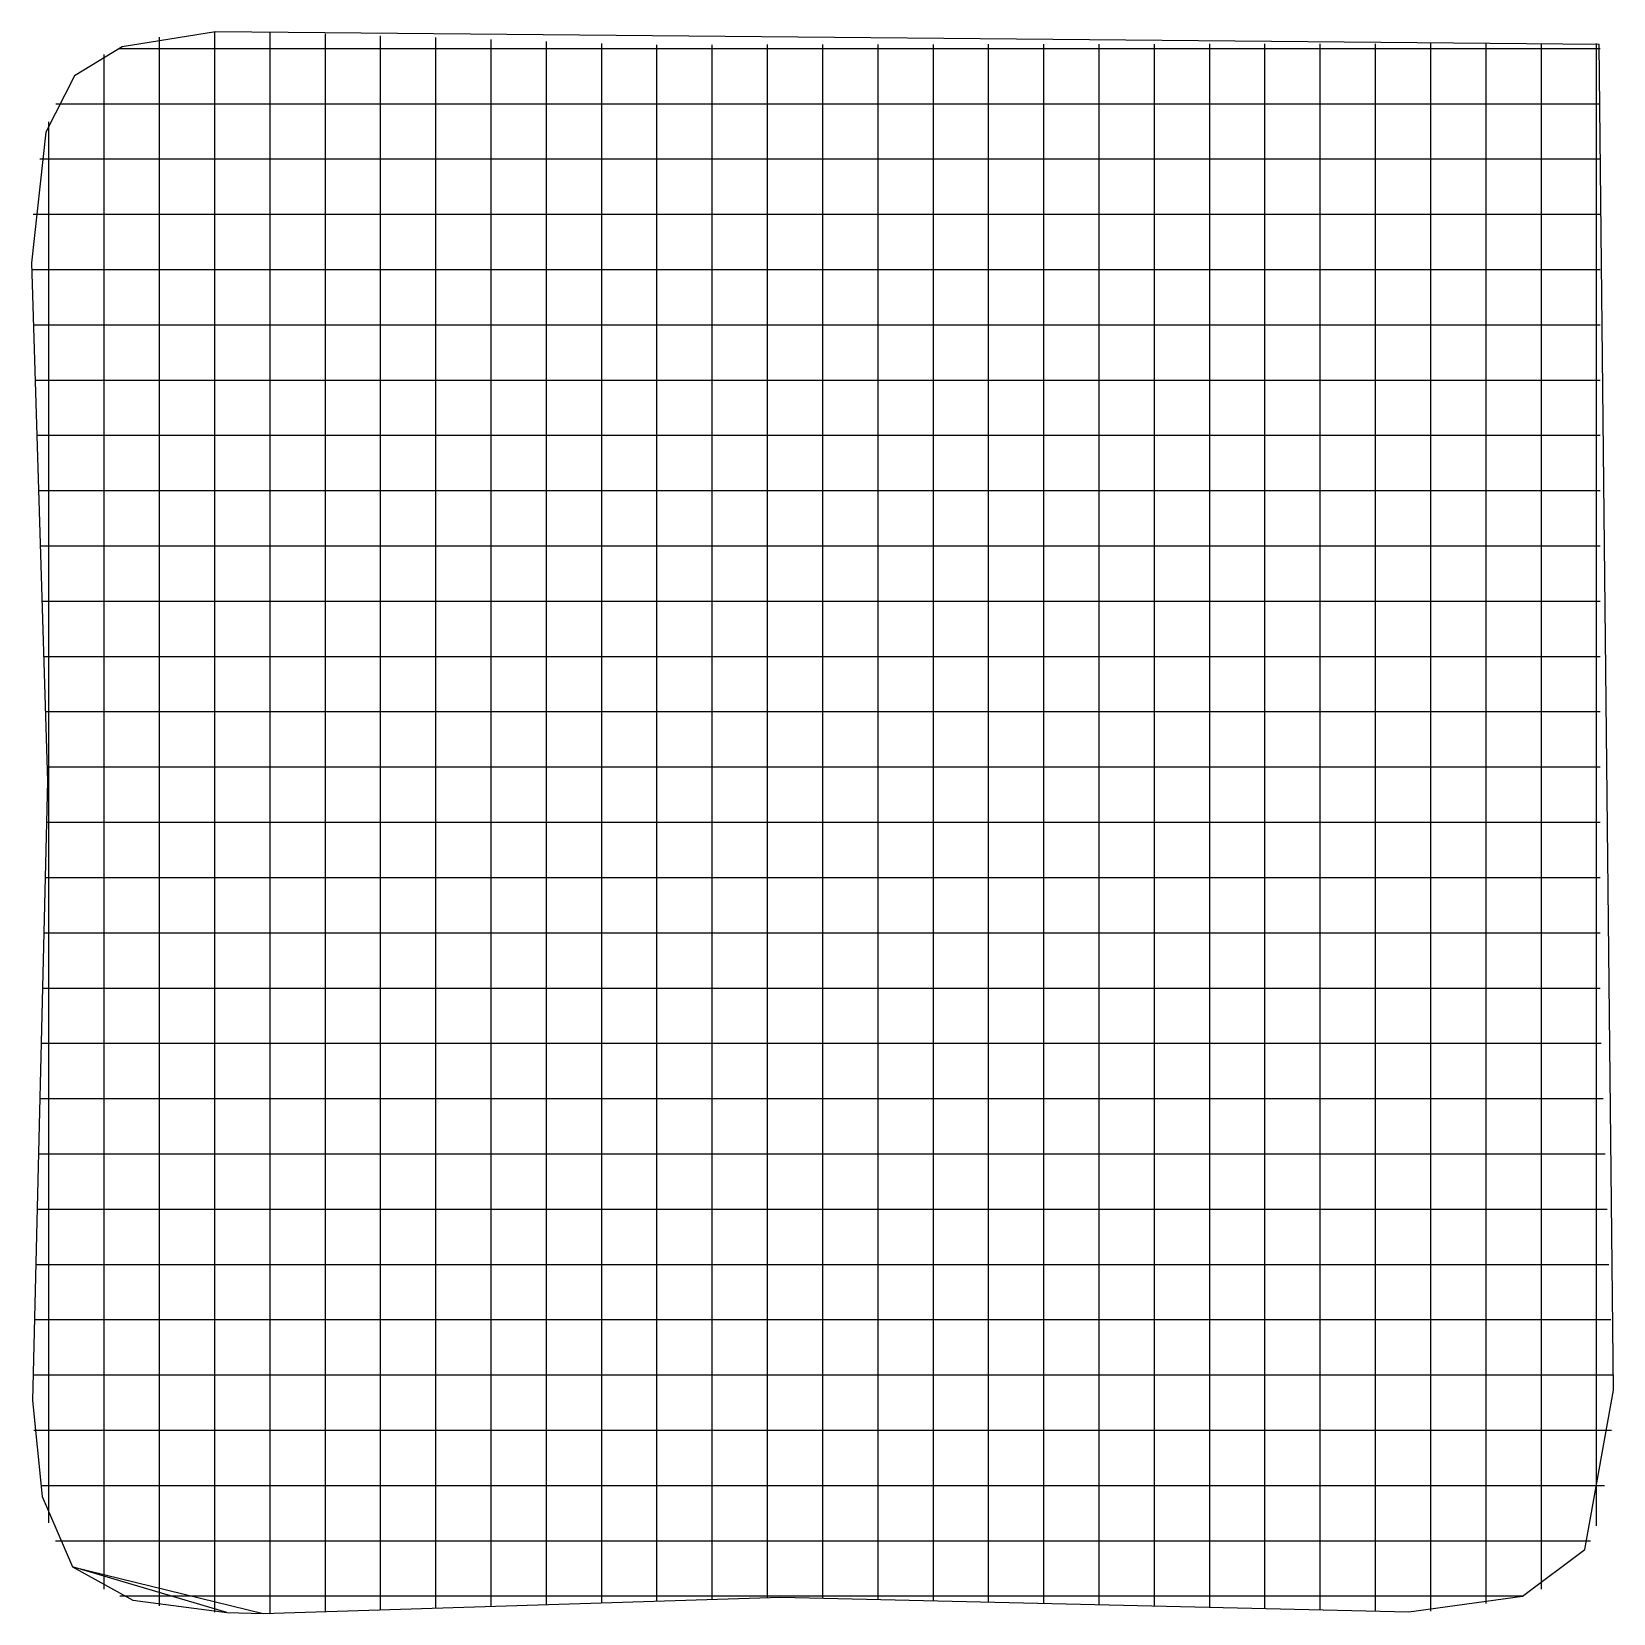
# Model space of a CAD drawing. Extents: x 0.4 to 14.7, y 0.4 to 14.7.
import ezdxf

# ---------------------------------------------------------------- set-up
doc = ezdxf.new("R2010")
doc.units = 0

msp = doc.modelspace()

# ---------------------------------------------------------------- linework, layer by layer
for p, q in [((2.099124, 14.740746), (1.255286, 14.60738)), ((2.099124, 14.740746), (1.255286, 14.60738)), ((2.092849, 14.743), (2.092849, 14.743945)), ((2.092849, 14.459452), (2.092849, 14.743)), ((14.616197, 14.626053), (2.099124, 14.740746)), ((14.616197, 14.626053), (2.099124, 14.740746)), ((2.592849, 14.458452), (2.592849, 14.742)), ((1.255286, 14.60738), (0.822944, 14.344965)), ((1.255286, 14.60738), (0.822944, 14.344965)), ((1.592849, 14.411452), (1.592849, 14.695)), ((3.092849, 14.440452), (3.092849, 14.724)), ((3.592849, 14.423452), (3.592849, 14.707)), ((4.092849, 14.689055), (4.092849, 14.69)), ((4.092849, 14.405506), (4.092849, 14.689055)), ((4.592849, 14.388452), (4.592849, 14.672)), ((5.092849, 14.371452), (5.092849, 14.655)), ((5.592849, 14.353452), (5.592849, 14.637)), ((6.092849, 14.341452), (6.092849, 14.625)), ((6.592849, 14.342452), (6.592849, 14.626)), ((7.092849, 14.343452), (7.092849, 14.627)), ((7.592849, 14.344452), (7.592849, 14.628)), ((8.092849, 14.344452), (8.092849, 14.628)), ((8.592849, 14.345452), (8.592849, 14.629)), ((9.092849, 14.346452), (9.092849, 14.63)), ((9.592849, 14.346452), (9.592849, 14.63)), ((10.092849, 14.347452), (10.092849, 14.631)), ((10.592849, 14.348452), (10.592849, 14.632)), ((11.092849, 14.349452), (11.092849, 14.633)), ((11.592849, 14.349452), (11.592849, 14.633)), ((12.092849, 14.350452), (12.092849, 14.634)), ((12.592849, 14.351452), (12.592849, 14.635)), ((13.092849, 14.635055), (13.092849, 14.636)), ((13.092849, 14.352452), (13.092849, 14.635055)), ((13.592849, 14.352452), (13.592849, 14.636)), ((14.092849, 14.353452), (14.092849, 14.637)), ((14.592849, 14.354452), (14.592849, 14.638)), ((14.744194, 2.454219), (14.616197, 14.626053)), ((14.744194, 2.454219), (14.616197, 14.626053)), ((1.092849, 14.536055), (1.092849, 14.537)), ((1.092849, 14.252506), (1.092849, 14.536055)), ((1.221, 14.592238), (1.504548, 14.592238)), ((1.221, 14.592238), (1.504548, 14.592238)), ((1.504548, 14.592238), (1.532242, 14.592238)), ((1.532242, 14.592238), (1.548694, 14.592238)), ((1.548694, 14.592238), (2.966435, 14.592238)), ((2.092849, 14.382842), (2.092849, 14.459452)), ((2.592849, 14.381403), (2.592849, 14.458452)), ((2.966435, 14.592238), (3.048694, 14.592238)), ((3.048694, 14.592238), (3.332242, 14.592238)), ((3.332242, 14.592238), (3.348694, 14.592238)), ((3.348694, 14.592238), (4.766435, 14.592238)), ((4.766435, 14.592238), (4.848694, 14.592238)), ((4.848694, 14.592238), (5.132242, 14.592238)), ((5.132242, 14.592238), (5.148694, 14.592238)), ((5.148694, 14.592238), (5.95019, 14.592238)), ((5.95019, 14.592238), (6.233739, 14.592238)), ((6.233739, 14.592238), (6.315997, 14.592238)), ((6.315997, 14.592238), (7.733739, 14.592238)), ((7.733739, 14.592238), (7.75019, 14.592238)), ((7.75019, 14.592238), (8.033739, 14.592238)), ((8.033739, 14.592238), (8.115997, 14.592238)), ((8.115997, 14.592238), (9.533739, 14.592238)), ((9.533739, 14.592238), (9.55019, 14.592238)), ((9.55019, 14.592238), (9.833739, 14.592238)), ((9.833739, 14.592238), (9.915997, 14.592238)), ((9.915997, 14.592238), (11.333739, 14.592238)), ((11.333739, 14.592238), (11.35019, 14.592238)), ((11.35019, 14.592238), (11.633739, 14.592238)), ((11.633739, 14.592238), (11.715997, 14.592238)), ((11.715997, 14.592238), (13.133739, 14.592238)), ((13.133739, 14.592238), (13.15019, 14.592238)), ((13.15019, 14.592238), (13.433739, 14.592238)), ((13.433739, 14.592238), (13.515997, 14.592238)), ((13.515997, 14.592238), (14.609548, 14.592238)), ((14.609548, 14.592238), (14.626, 14.592238)), ((0.822944, 14.344965), (0.56546, 13.834548)), ((0.822944, 14.344965), (0.56546, 13.834548)), ((1.592849, 14.340655), (1.592849, 14.411452)), ((1.592849, 12.922913), (1.592849, 14.340655)), ((2.092849, 12.9651), (2.092849, 14.382842)), ((2.592849, 12.962716), (2.592849, 14.381403)), ((3.092849, 14.365268), (3.092849, 14.440452)), ((3.092849, 12.947526), (3.092849, 14.365268)), ((3.592849, 14.350077), (3.592849, 14.423452)), ((3.592849, 12.932335), (3.592849, 14.350077)), ((4.092849, 14.333887), (4.092849, 14.405506)), ((4.092849, 12.916145), (4.092849, 14.333887)), ((4.592849, 14.318697), (4.592849, 14.388452)), ((4.592849, 12.900955), (4.592849, 14.318697)), ((5.092849, 14.303506), (5.092849, 14.371452)), ((5.592849, 14.287371), (5.592849, 14.353452)), ((6.092849, 14.276906), (6.092849, 14.341452)), ((6.592849, 14.278674), (6.592849, 14.342452)), ((7.092849, 14.280497), (7.092849, 14.343452)), ((7.592849, 14.281223), (7.592849, 14.344452)), ((8.092849, 14.280565), (8.092849, 14.344452)), ((8.592849, 14.280852), (8.592849, 14.345452)), ((9.092849, 14.281139), (9.092849, 14.346452)), ((9.592849, 14.280481), (9.592849, 14.346452)), ((10.092849, 14.280768), (10.092849, 14.347452)), ((10.592849, 14.281055), (10.592849, 14.348452)), ((11.092849, 14.281342), (11.092849, 14.349452)), ((11.592849, 14.280684), (11.592849, 14.349452)), ((12.092849, 14.280971), (12.092849, 14.350452)), ((12.592849, 14.281258), (12.592849, 14.351452)), ((13.092849, 14.282203), (13.092849, 14.352452)), ((13.592849, 14.285932), (13.592849, 14.352452)), ((14.092849, 14.294061), (14.092849, 14.353452)), ((14.592849, 14.326374), (14.592849, 14.354452)), ((14.592849, 14.309977), (14.592849, 14.326374)), ((14.592849, 12.892235), (14.592849, 14.309977)), ((1.092849, 14.1986), (1.092849, 14.252506)), ((1.092849, 12.780858), (1.092849, 14.1986)), ((5.092849, 12.885765), (5.092849, 14.303506)), ((5.592849, 12.869629), (5.592849, 14.287371)), ((6.092849, 12.859165), (6.092849, 14.276906)), ((6.592849, 12.860932), (6.592849, 14.278674)), ((7.092849, 12.862755), (7.092849, 14.280497)), ((7.592849, 12.862535), (7.592849, 14.281223)), ((8.092849, 12.862823), (8.092849, 14.280565)), ((8.592849, 12.86311), (8.592849, 14.280852)), ((9.092849, 12.863397), (9.092849, 14.281139)), ((9.592849, 12.862739), (9.592849, 14.280481)), ((10.092849, 12.863026), (10.092849, 14.280768)), ((10.592849, 12.863313), (10.592849, 14.281055)), ((11.092849, 12.862655), (11.092849, 14.281342)), ((11.592849, 12.862942), (11.592849, 14.280684)), ((12.092849, 12.863229), (12.092849, 14.280971)), ((12.592849, 12.863516), (12.592849, 14.281258)), ((13.092849, 12.863516), (13.092849, 14.282203)), ((13.592849, 12.86819), (13.592849, 14.285932)), ((14.092849, 12.876319), (14.092849, 14.294061)), ((0.654, 14.092238), (0.937548, 14.092238)), ((0.654, 14.092238), (0.937548, 14.092238)), ((0.937548, 14.092238), (0.996335, 14.092238)), ((0.996335, 14.092238), (2.414077, 14.092238)), ((2.414077, 14.092238), (2.430529, 14.092238)), ((2.430529, 14.092238), (2.714077, 14.092238)), ((2.714077, 14.092238), (2.796335, 14.092238)), ((2.796335, 14.092238), (4.214077, 14.092238)), ((4.214077, 14.092238), (4.230529, 14.092238)), ((4.230529, 14.092238), (4.514077, 14.092238)), ((4.514077, 14.092238), (4.596335, 14.092238)), ((4.596335, 14.092238), (6.014077, 14.092238)), ((6.014077, 14.092238), (6.030529, 14.092238)), ((6.030529, 14.092238), (6.314077, 14.092238)), ((6.314077, 14.092238), (6.396335, 14.092238)), ((6.396335, 14.092238), (7.814077, 14.092238)), ((7.814077, 14.092238), (7.830529, 14.092238)), ((7.830529, 14.092238), (8.114077, 14.092238)), ((8.114077, 14.092238), (8.196335, 14.092238)), ((8.196335, 14.092238), (9.614077, 14.092238)), ((9.614077, 14.092238), (9.630529, 14.092238)), ((9.630529, 14.092238), (9.914077, 14.092238)), ((9.914077, 14.092238), (9.996335, 14.092238)), ((9.996335, 14.092238), (11.414077, 14.092238)), ((11.414077, 14.092238), (11.430529, 14.092238)), ((11.430529, 14.092238), (11.714077, 14.092238)), ((11.714077, 14.092238), (11.796335, 14.092238)), ((11.796335, 14.092238), (13.214077, 14.092238)), ((13.214077, 14.092238), (13.230529, 14.092238)), ((13.230529, 14.092238), (13.514077, 14.092238)), ((13.514077, 14.092238), (13.596335, 14.092238)), ((13.596335, 14.092238), (14.609548, 14.092238)), ((14.609548, 14.092238), (14.626, 14.092238)), ((0.592849, 13.924888), (0.592849, 13.929)), ((0.592849, 13.641335), (0.592849, 13.924888)), ((0.56546, 13.834548), (0.435787, 12.653907)), ((0.56546, 13.834548), (0.435787, 12.653907)), ((0.592849, 13.559081), (0.592849, 13.641335)), ((0.511, 13.592238), (0.794548, 13.592238)), ((0.511, 13.592238), (0.794548, 13.592238)), ((0.592849, 12.141339), (0.592849, 13.559081)), ((0.794548, 13.592238), (0.861177, 13.592238)), ((0.861177, 13.592238), (2.278919, 13.592238)), ((2.278919, 13.592238), (2.295371, 13.592238)), ((2.295371, 13.592238), (2.578919, 13.592238)), ((2.578919, 13.592238), (2.661177, 13.592238)), ((2.661177, 13.592238), (4.078919, 13.592238)), ((4.078919, 13.592238), (4.095371, 13.592238)), ((4.095371, 13.592238), (4.378919, 13.592238)), ((4.378919, 13.592238), (4.461177, 13.592238)), ((4.461177, 13.592238), (5.878919, 13.592238)), ((5.878919, 13.592238), (5.895371, 13.592238)), ((5.895371, 13.592238), (6.178919, 13.592238)), ((6.178919, 13.592238), (6.261177, 13.592238)), ((6.261177, 13.592238), (7.678919, 13.592238)), ((7.678919, 13.592238), (7.695371, 13.592238)), ((7.695371, 13.592238), (7.978919, 13.592238)), ((7.978919, 13.592238), (8.061177, 13.592238)), ((8.061177, 13.592238), (9.478919, 13.592238)), ((9.478919, 13.592238), (9.495371, 13.592238)), ((9.495371, 13.592238), (9.778919, 13.592238)), ((9.778919, 13.592238), (9.861177, 13.592238)), ((9.861177, 13.592238), (11.278919, 13.592238)), ((11.278919, 13.592238), (11.295371, 13.592238)), ((11.295371, 13.592238), (11.578919, 13.592238)), ((11.578919, 13.592238), (11.661177, 13.592238)), ((11.661177, 13.592238), (13.078919, 13.592238)), ((13.078919, 13.592238), (13.095371, 13.592238)), ((13.095371, 13.592238), (13.378919, 13.592238)), ((13.378919, 13.592238), (13.461177, 13.592238)), ((13.461177, 13.592238), (14.609548, 13.592238)), ((14.609548, 13.592238), (14.626, 13.592238)), ((0.451, 13.092238), (0.734548, 13.092238)), ((0.451, 13.092238), (0.734548, 13.092238)), ((0.734548, 13.092238), (0.804468, 13.092238)), ((0.804468, 13.092238), (2.22221, 13.092238)), ((2.22221, 13.092238), (2.238661, 13.092238)), ((2.238661, 13.092238), (2.52221, 13.092238)), ((2.52221, 13.092238), (2.604468, 13.092238)), ((2.604468, 13.092238), (4.02221, 13.092238)), ((4.02221, 13.092238), (4.038661, 13.092238)), ((4.038661, 13.092238), (4.32221, 13.092238)), ((4.32221, 13.092238), (4.404468, 13.092238)), ((4.404468, 13.092238), (5.82221, 13.092238)), ((5.82221, 13.092238), (5.838661, 13.092238)), ((5.838661, 13.092238), (6.12221, 13.092238)), ((6.12221, 13.092238), (6.204468, 13.092238)), ((6.204468, 13.092238), (7.62221, 13.092238)), ((7.62221, 13.092238), (7.638661, 13.092238)), ((7.638661, 13.092238), (7.92221, 13.092238)), ((7.92221, 13.092238), (8.004468, 13.092238)), ((8.004468, 13.092238), (9.42221, 13.092238)), ((9.42221, 13.092238), (9.438661, 13.092238)), ((9.438661, 13.092238), (9.72221, 13.092238)), ((9.72221, 13.092238), (9.804468, 13.092238)), ((9.804468, 13.092238), (11.22221, 13.092238)), ((11.22221, 13.092238), (11.238661, 13.092238)), ((11.238661, 13.092238), (11.52221, 13.092238)), ((11.52221, 13.092238), (11.604468, 13.092238)), ((11.604468, 13.092238), (13.02221, 13.092238)), ((13.02221, 13.092238), (13.038661, 13.092238)), ((13.038661, 13.092238), (13.32221, 13.092238)), ((13.32221, 13.092238), (13.404468, 13.092238)), ((13.404468, 13.092238), (14.609548, 13.092238)), ((14.609548, 13.092238), (14.626, 13.092238)), ((1.592849, 12.906461), (1.592849, 12.922913)), ((1.592849, 12.622913), (1.592849, 12.906461)), ((2.092849, 12.948703), (2.092849, 12.9651)), ((2.092849, 12.665155), (2.092849, 12.948703)), ((2.592849, 12.946265), (2.592849, 12.962716)), ((2.592849, 12.663661), (2.592849, 12.946265)), ((3.092849, 12.931074), (3.092849, 12.947526)), ((3.092849, 12.647526), (3.092849, 12.931074)), ((3.592849, 12.915884), (3.592849, 12.932335)), ((3.592849, 12.632335), (3.592849, 12.915884)), ((4.092849, 12.899748), (4.092849, 12.916145)), ((4.092849, 12.6162), (4.092849, 12.899748)), ((4.592849, 12.884503), (4.592849, 12.900955)), ((4.592849, 12.600955), (4.592849, 12.884503)), ((5.092849, 12.869313), (5.092849, 12.885765)), ((14.592849, 12.809923), (14.592849, 12.892235)), ((1.092849, 12.764406), (1.092849, 12.780858)), ((1.092849, 12.480858), (1.092849, 12.764406)), ((5.092849, 12.585765), (5.092849, 12.869313)), ((5.592849, 12.853177), (5.592849, 12.869629)), ((5.592849, 12.569629), (5.592849, 12.853177)), ((6.092849, 12.842713), (6.092849, 12.859165)), ((6.092849, 12.559165), (6.092849, 12.842713)), ((6.592849, 12.844535), (6.592849, 12.860932)), ((6.592849, 12.560987), (6.592849, 12.844535)), ((7.092849, 12.846303), (7.092849, 12.862755)), ((7.092849, 12.562755), (7.092849, 12.846303)), ((7.592849, 12.846084), (7.592849, 12.862535)), ((7.592849, 12.563481), (7.592849, 12.846084)), ((8.092849, 12.846371), (8.092849, 12.862823)), ((8.092849, 12.562823), (8.092849, 12.846371)), ((8.592849, 12.846658), (8.592849, 12.86311)), ((8.592849, 12.56311), (8.592849, 12.846658)), ((9.092849, 12.846945), (9.092849, 12.863397)), ((9.092849, 12.563397), (9.092849, 12.846945)), ((9.592849, 12.846287), (9.592849, 12.862739)), ((9.592849, 12.562739), (9.592849, 12.846287)), ((10.092849, 12.846574), (10.092849, 12.863026)), ((10.092849, 12.563026), (10.092849, 12.846574)), ((10.592849, 12.846861), (10.592849, 12.863313)), ((10.592849, 12.563313), (10.592849, 12.846861)), ((11.092849, 12.846203), (11.092849, 12.862655)), ((11.092849, 12.5636), (11.092849, 12.846203)), ((11.592849, 12.84649), (11.592849, 12.862942)), ((11.592849, 12.562942), (11.592849, 12.84649)), ((12.092849, 12.846777), (12.092849, 12.863229)), ((12.092849, 12.563229), (12.092849, 12.846777)), ((12.592849, 12.847065), (12.592849, 12.863516)), ((12.592849, 12.563516), (12.592849, 12.847065)), ((13.092849, 12.847065), (13.092849, 12.863516)), ((13.092849, 12.564461), (13.092849, 12.847065)), ((13.592849, 12.851739), (13.592849, 12.86819)), ((13.592849, 12.56819), (13.592849, 12.851739)), ((14.092849, 12.859868), (14.092849, 12.876319)), ((14.092849, 12.576319), (14.092849, 12.859868)), ((14.592849, 12.526374), (14.592849, 12.809923)), ((0.435787, 12.653907), (0.577921, 7.964037)), ((0.435787, 12.653907), (0.577921, 7.964037)), ((0.438, 12.592238), (0.721548, 12.592238)), ((0.438, 12.592238), (0.721548, 12.592238)), ((0.721548, 12.592238), (0.792181, 12.592238)), ((0.792181, 12.592238), (2.209923, 12.592238)), ((1.592849, 12.540655), (1.592849, 12.622913)), ((2.092849, 12.582842), (2.092849, 12.665155)), ((2.209923, 12.592238), (2.226374, 12.592238)), ((2.226374, 12.592238), (2.509923, 12.592238)), ((2.509923, 12.592238), (2.592181, 12.592238)), ((2.592181, 12.592238), (4.009923, 12.592238)), ((2.592849, 12.581403), (2.592849, 12.663661)), ((3.092849, 12.565268), (3.092849, 12.647526)), ((3.592849, 12.550077), (3.592849, 12.632335)), ((4.009923, 12.592238), (4.026374, 12.592238)), ((4.026374, 12.592238), (4.309923, 12.592238)), ((4.092849, 12.533887), (4.092849, 12.6162)), ((4.309923, 12.592238), (4.392181, 12.592238)), ((4.392181, 12.592238), (5.809923, 12.592238)), ((4.592849, 12.518697), (4.592849, 12.600955)), ((5.809923, 12.592238), (5.826374, 12.592238)), ((5.826374, 12.592238), (6.109923, 12.592238)), ((6.109923, 12.592238), (6.192181, 12.592238)), ((6.192181, 12.592238), (7.609923, 12.592238)), ((7.609923, 12.592238), (7.626374, 12.592238)), ((7.626374, 12.592238), (7.909923, 12.592238)), ((7.909923, 12.592238), (7.992181, 12.592238)), ((7.992181, 12.592238), (9.409923, 12.592238)), ((9.409923, 12.592238), (9.426374, 12.592238)), ((9.426374, 12.592238), (9.709923, 12.592238)), ((9.709923, 12.592238), (9.792181, 12.592238)), ((9.792181, 12.592238), (11.209923, 12.592238)), ((11.209923, 12.592238), (11.226374, 12.592238)), ((11.226374, 12.592238), (11.509923, 12.592238)), ((11.509923, 12.592238), (11.592181, 12.592238)), ((11.592181, 12.592238), (13.009923, 12.592238)), ((13.009923, 12.592238), (13.026374, 12.592238)), ((13.026374, 12.592238), (13.309923, 12.592238)), ((13.309923, 12.592238), (13.392181, 12.592238)), ((13.392181, 12.592238), (14.609548, 12.592238)), ((14.609548, 12.592238), (14.626, 12.592238)), ((1.092849, 12.3986), (1.092849, 12.480858)), ((1.592849, 11.122913), (1.592849, 12.540655)), ((2.092849, 11.1651), (2.092849, 12.582842)), ((2.592849, 11.162716), (2.592849, 12.581403)), ((3.092849, 11.147526), (3.092849, 12.565268)), ((3.592849, 11.132335), (3.592849, 12.550077)), ((4.092849, 11.116145), (4.092849, 12.533887)), ((4.592849, 11.100955), (4.592849, 12.518697)), ((5.092849, 12.503506), (5.092849, 12.585765)), ((5.092849, 11.085765), (5.092849, 12.503506)), ((5.592849, 12.487371), (5.592849, 12.569629)), ((5.592849, 11.069629), (5.592849, 12.487371)), ((6.092849, 12.476906), (6.092849, 12.559165)), ((6.092849, 11.059165), (6.092849, 12.476906)), ((6.592849, 12.478674), (6.592849, 12.560987)), ((6.592849, 11.060932), (6.592849, 12.478674)), ((7.092849, 12.480497), (7.092849, 12.562755)), ((7.092849, 11.062755), (7.092849, 12.480497)), ((7.592849, 12.481223), (7.592849, 12.563481)), ((7.592849, 11.062535), (7.592849, 12.481223)), ((8.092849, 12.480565), (8.092849, 12.562823)), ((8.092849, 11.062823), (8.092849, 12.480565)), ((8.592849, 12.480852), (8.592849, 12.56311)), ((8.592849, 11.06311), (8.592849, 12.480852)), ((9.092849, 12.481139), (9.092849, 12.563397)), ((9.092849, 11.063397), (9.092849, 12.481139)), ((9.592849, 12.480481), (9.592849, 12.562739)), ((9.592849, 11.062739), (9.592849, 12.480481)), ((10.092849, 12.480768), (10.092849, 12.563026)), ((10.092849, 11.063026), (10.092849, 12.480768)), ((10.592849, 12.481055), (10.592849, 12.563313)), ((10.592849, 11.063313), (10.592849, 12.481055)), ((11.092849, 12.481342), (11.092849, 12.5636)), ((11.092849, 11.062655), (11.092849, 12.481342)), ((11.592849, 12.480684), (11.592849, 12.562942)), ((11.592849, 11.062942), (11.592849, 12.480684)), ((12.092849, 12.480971), (12.092849, 12.563229)), ((12.092849, 11.063229), (12.092849, 12.480971)), ((12.592849, 12.481258), (12.592849, 12.563516)), ((12.592849, 11.063516), (12.592849, 12.481258)), ((13.092849, 12.482203), (13.092849, 12.564461)), ((13.092849, 11.063516), (13.092849, 12.482203)), ((13.592849, 12.485932), (13.592849, 12.56819)), ((13.592849, 11.06819), (13.592849, 12.485932)), ((14.092849, 12.494061), (14.092849, 12.576319)), ((14.092849, 11.076319), (14.092849, 12.494061)), ((14.592849, 12.509977), (14.592849, 12.526374)), ((14.592849, 11.092235), (14.592849, 12.509977)), ((1.092849, 10.980858), (1.092849, 12.3986)), ((0.453, 12.092238), (0.736548, 12.092238)), ((0.453, 12.092238), (0.736548, 12.092238)), ((0.592849, 12.124887), (0.592849, 12.141339)), ((0.592849, 11.841339), (0.592849, 12.124887)), ((0.736548, 12.092238), (0.806358, 12.092238)), ((0.806358, 12.092238), (2.2241, 12.092238)), ((2.2241, 12.092238), (2.240552, 12.092238)), ((2.240552, 12.092238), (2.5241, 12.092238)), ((2.5241, 12.092238), (2.606358, 12.092238)), ((2.606358, 12.092238), (4.0241, 12.092238)), ((4.0241, 12.092238), (4.040552, 12.092238)), ((4.040552, 12.092238), (4.3241, 12.092238)), ((4.3241, 12.092238), (4.406358, 12.092238)), ((4.406358, 12.092238), (5.8241, 12.092238)), ((5.8241, 12.092238), (5.840552, 12.092238)), ((5.840552, 12.092238), (6.1241, 12.092238)), ((6.1241, 12.092238), (6.206358, 12.092238)), ((6.206358, 12.092238), (7.6241, 12.092238)), ((7.6241, 12.092238), (7.640552, 12.092238)), ((7.640552, 12.092238), (7.9241, 12.092238)), ((7.9241, 12.092238), (8.006358, 12.092238)), ((8.006358, 12.092238), (9.4241, 12.092238)), ((9.4241, 12.092238), (9.440552, 12.092238)), ((9.440552, 12.092238), (9.7241, 12.092238)), ((9.7241, 12.092238), (9.806358, 12.092238)), ((9.806358, 12.092238), (11.2241, 12.092238)), ((11.2241, 12.092238), (11.240552, 12.092238)), ((11.240552, 12.092238), (11.5241, 12.092238)), ((11.5241, 12.092238), (11.606358, 12.092238)), ((11.606358, 12.092238), (13.0241, 12.092238)), ((13.0241, 12.092238), (13.040552, 12.092238)), ((13.040552, 12.092238), (13.3241, 12.092238)), ((13.3241, 12.092238), (13.406358, 12.092238)), ((13.406358, 12.092238), (14.609548, 12.092238)), ((14.609548, 12.092238), (14.626, 12.092238)), ((0.592849, 11.759081), (0.592849, 11.841339)), ((0.592849, 10.341339), (0.592849, 11.759081)), ((0.468, 11.592238), (0.751548, 11.592238)), ((0.468, 11.592238), (0.751548, 11.592238)), ((0.751548, 11.592238), (0.820535, 11.592238)), ((0.820535, 11.592238), (2.238277, 11.592238)), ((2.238277, 11.592238), (2.254729, 11.592238)), ((2.254729, 11.592238), (2.538277, 11.592238)), ((2.538277, 11.592238), (2.620535, 11.592238)), ((2.620535, 11.592238), (4.038277, 11.592238)), ((4.038277, 11.592238), (4.054729, 11.592238)), ((4.054729, 11.592238), (4.338277, 11.592238)), ((4.338277, 11.592238), (4.420535, 11.592238)), ((4.420535, 11.592238), (5.838277, 11.592238)), ((5.838277, 11.592238), (5.854729, 11.592238)), ((5.854729, 11.592238), (6.138277, 11.592238)), ((6.138277, 11.592238), (6.220535, 11.592238)), ((6.220535, 11.592238), (7.638277, 11.592238)), ((7.638277, 11.592238), (7.654729, 11.592238)), ((7.654729, 11.592238), (7.938277, 11.592238)), ((7.938277, 11.592238), (8.020535, 11.592238)), ((8.020535, 11.592238), (9.438277, 11.592238)), ((9.438277, 11.592238), (9.454729, 11.592238)), ((9.454729, 11.592238), (9.738277, 11.592238)), ((9.738277, 11.592238), (9.820535, 11.592238)), ((9.820535, 11.592238), (11.238277, 11.592238)), ((11.238277, 11.592238), (11.254729, 11.592238)), ((11.254729, 11.592238), (11.538277, 11.592238)), ((11.538277, 11.592238), (11.620535, 11.592238)), ((11.620535, 11.592238), (13.038277, 11.592238)), ((13.038277, 11.592238), (13.054729, 11.592238)), ((13.054729, 11.592238), (13.338277, 11.592238)), ((13.338277, 11.592238), (13.420535, 11.592238)), ((13.420535, 11.592238), (14.609548, 11.592238)), ((14.609548, 11.592238), (14.626, 11.592238)), ((2.092849, 11.148703), (2.092849, 11.1651)), ((2.592849, 11.146265), (2.592849, 11.162716)), ((0.484, 11.092238), (0.767548, 11.092238)), ((0.484, 11.092238), (0.767548, 11.092238)), ((0.767548, 11.092238), (0.835658, 11.092238)), ((0.835658, 11.092238), (2.2534, 11.092238)), ((1.592849, 11.106461), (1.592849, 11.122913)), ((1.592849, 10.822913), (1.592849, 11.106461)), ((2.092849, 10.865155), (2.092849, 11.148703)), ((2.2534, 11.092238), (2.269852, 11.092238)), ((2.269852, 11.092238), (2.5534, 11.092238)), ((2.5534, 11.092238), (2.635658, 11.092238)), ((2.592849, 10.863661), (2.592849, 11.146265)), ((2.635658, 11.092238), (4.0534, 11.092238)), ((3.092849, 11.131074), (3.092849, 11.147526)), ((3.092849, 10.847526), (3.092849, 11.131074)), ((3.592849, 11.115884), (3.592849, 11.132335)), ((3.592849, 10.832335), (3.592849, 11.115884)), ((4.0534, 11.092238), (4.069852, 11.092238)), ((4.069852, 11.092238), (4.3534, 11.092238)), ((4.092849, 11.099748), (4.092849, 11.116145)), ((4.092849, 10.8162), (4.092849, 11.099748)), ((4.3534, 11.092238), (4.435658, 11.092238)), ((4.435658, 11.092238), (5.8534, 11.092238)), ((4.592849, 11.084503), (4.592849, 11.100955)), ((4.592849, 10.800955), (4.592849, 11.084503)), ((5.092849, 11.069313), (5.092849, 11.085765)), ((5.092849, 10.785765), (5.092849, 11.069313)), ((5.592849, 11.053177), (5.592849, 11.069629)), ((5.592849, 10.769629), (5.592849, 11.053177)), ((5.8534, 11.092238), (5.869852, 11.092238)), ((5.869852, 11.092238), (6.1534, 11.092238)), ((6.092849, 11.042713), (6.092849, 11.059165)), ((6.092849, 10.759165), (6.092849, 11.042713)), ((6.1534, 11.092238), (6.235658, 11.092238)), ((6.235658, 11.092238), (7.6534, 11.092238)), ((6.592849, 11.044535), (6.592849, 11.060932)), ((6.592849, 10.760987), (6.592849, 11.044535)), ((7.092849, 11.046303), (7.092849, 11.062755)), ((7.092849, 10.762755), (7.092849, 11.046303)), ((7.592849, 11.046084), (7.592849, 11.062535)), ((7.592849, 10.763481), (7.592849, 11.046084)), ((7.6534, 11.092238), (7.669852, 11.092238)), ((7.669852, 11.092238), (7.9534, 11.092238)), ((7.9534, 11.092238), (8.035658, 11.092238)), ((8.035658, 11.092238), (9.4534, 11.092238)), ((8.092849, 11.046371), (8.092849, 11.062823)), ((8.092849, 10.762823), (8.092849, 11.046371)), ((8.592849, 11.046658), (8.592849, 11.06311)), ((8.592849, 10.76311), (8.592849, 11.046658)), ((9.092849, 11.046945), (9.092849, 11.063397)), ((9.092849, 10.763397), (9.092849, 11.046945)), ((9.4534, 11.092238), (9.469852, 11.092238)), ((9.469852, 11.092238), (9.7534, 11.092238)), ((9.592849, 11.046287), (9.592849, 11.062739)), ((9.592849, 10.762739), (9.592849, 11.046287)), ((9.7534, 11.092238), (9.835658, 11.092238)), ((9.835658, 11.092238), (11.2534, 11.092238)), ((10.092849, 11.046574), (10.092849, 11.063026)), ((10.092849, 10.763026), (10.092849, 11.046574)), ((10.592849, 11.046861), (10.592849, 11.063313)), ((10.592849, 10.763313), (10.592849, 11.046861)), ((11.092849, 11.046203), (11.092849, 11.062655)), ((11.092849, 10.7636), (11.092849, 11.046203)), ((11.2534, 11.092238), (11.269852, 11.092238)), ((11.269852, 11.092238), (11.5534, 11.092238)), ((11.5534, 11.092238), (11.635658, 11.092238)), ((11.592849, 11.04649), (11.592849, 11.062942)), ((11.592849, 10.762942), (11.592849, 11.04649)), ((11.635658, 11.092238), (13.0534, 11.092238)), ((12.092849, 11.046777), (12.092849, 11.063229)), ((12.092849, 10.763229), (12.092849, 11.046777)), ((12.592849, 11.047065), (12.592849, 11.063516)), ((12.592849, 10.763516), (12.592849, 11.047065)), ((13.0534, 11.092238), (13.069852, 11.092238)), ((13.069852, 11.092238), (13.3534, 11.092238)), ((13.092849, 11.047065), (13.092849, 11.063516)), ((13.092849, 10.764461), (13.092849, 11.047065)), ((13.3534, 11.092238), (13.435658, 11.092238)), ((13.435658, 11.092238), (14.609548, 11.092238)), ((13.592849, 11.051739), (13.592849, 11.06819)), ((13.592849, 10.76819), (13.592849, 11.051739)), ((14.092849, 11.059868), (14.092849, 11.076319)), ((14.092849, 10.776319), (14.092849, 11.059868)), ((14.592849, 11.009923), (14.592849, 11.092235)), ((14.609548, 11.092238), (14.626, 11.092238)), ((1.092849, 10.964406), (1.092849, 10.980858)), ((1.092849, 10.680858), (1.092849, 10.964406)), ((14.592849, 10.726374), (14.592849, 11.009923)), ((1.592849, 10.740655), (1.592849, 10.822913)), ((1.592849, 9.322913), (1.592849, 10.740655)), ((2.092849, 10.782842), (2.092849, 10.865155)), ((2.092849, 9.3651), (2.092849, 10.782842)), ((2.592849, 10.781403), (2.592849, 10.863661)), ((2.592849, 9.362716), (2.592849, 10.781403)), ((3.092849, 10.765268), (3.092849, 10.847526)), ((3.092849, 9.347526), (3.092849, 10.765268)), ((3.592849, 10.750077), (3.592849, 10.832335)), ((3.592849, 9.332335), (3.592849, 10.750077)), ((4.092849, 10.733887), (4.092849, 10.8162)), ((4.092849, 9.316145), (4.092849, 10.733887)), ((4.592849, 10.718697), (4.592849, 10.800955)), ((5.092849, 10.703506), (5.092849, 10.785765)), ((5.592849, 10.687371), (5.592849, 10.769629)), ((6.092849, 10.676906), (6.092849, 10.759165)), ((6.592849, 10.678674), (6.592849, 10.760987)), ((7.092849, 10.680497), (7.092849, 10.762755)), ((7.592849, 10.681223), (7.592849, 10.763481)), ((8.092849, 10.680565), (8.092849, 10.762823)), ((8.592849, 10.680852), (8.592849, 10.76311)), ((9.092849, 10.681139), (9.092849, 10.763397)), ((9.592849, 10.680481), (9.592849, 10.762739)), ((10.092849, 10.680768), (10.092849, 10.763026)), ((10.592849, 10.681055), (10.592849, 10.763313)), ((11.092849, 10.681342), (11.092849, 10.7636)), ((11.592849, 10.680684), (11.592849, 10.762942)), ((12.092849, 10.680971), (12.092849, 10.763229)), ((12.592849, 10.681258), (12.592849, 10.763516)), ((13.092849, 10.682203), (13.092849, 10.764461)), ((13.592849, 10.685932), (13.592849, 10.76819)), ((14.092849, 10.694061), (14.092849, 10.776319)), ((0.499, 10.592238), (0.782548, 10.592238)), ((0.499, 10.592238), (0.782548, 10.592238)), ((0.782548, 10.592238), (0.849835, 10.592238)), ((0.849835, 10.592238), (2.267577, 10.592238)), ((1.092849, 10.5986), (1.092849, 10.680858)), ((1.092849, 9.180858), (1.092849, 10.5986)), ((2.267577, 10.592238), (2.284029, 10.592238)), ((2.284029, 10.592238), (2.567577, 10.592238)), ((2.567577, 10.592238), (2.649835, 10.592238)), ((2.649835, 10.592238), (4.067577, 10.592238)), ((4.067577, 10.592238), (4.084029, 10.592238)), ((4.084029, 10.592238), (4.367577, 10.592238)), ((4.367577, 10.592238), (4.449835, 10.592238)), ((4.449835, 10.592238), (5.867577, 10.592238)), ((4.592849, 9.300955), (4.592849, 10.718697)), ((5.092849, 9.285765), (5.092849, 10.703506)), ((5.592849, 9.269629), (5.592849, 10.687371)), ((5.867577, 10.592238), (5.884029, 10.592238)), ((5.884029, 10.592238), (6.167577, 10.592238)), ((6.092849, 9.259165), (6.092849, 10.676906)), ((6.167577, 10.592238), (6.249835, 10.592238)), ((6.249835, 10.592238), (7.667577, 10.592238)), ((6.592849, 9.260932), (6.592849, 10.678674)), ((7.092849, 9.262755), (7.092849, 10.680497)), ((7.592849, 9.262535), (7.592849, 10.681223)), ((7.667577, 10.592238), (7.684029, 10.592238)), ((7.684029, 10.592238), (7.967577, 10.592238)), ((7.967577, 10.592238), (8.049835, 10.592238)), ((8.049835, 10.592238), (9.467577, 10.592238)), ((8.092849, 9.262823), (8.092849, 10.680565)), ((8.592849, 9.26311), (8.592849, 10.680852)), ((9.092849, 9.263397), (9.092849, 10.681139)), ((9.467577, 10.592238), (9.484029, 10.592238)), ((9.484029, 10.592238), (9.767577, 10.592238)), ((9.592849, 9.262739), (9.592849, 10.680481)), ((9.767577, 10.592238), (9.849835, 10.592238)), ((9.849835, 10.592238), (11.267577, 10.592238)), ((10.092849, 9.263026), (10.092849, 10.680768)), ((10.592849, 9.263313), (10.592849, 10.681055)), ((11.092849, 9.262655), (11.092849, 10.681342)), ((11.267577, 10.592238), (11.284029, 10.592238)), ((11.284029, 10.592238), (11.567577, 10.592238)), ((11.567577, 10.592238), (11.649835, 10.592238)), ((11.592849, 9.262942), (11.592849, 10.680684)), ((11.649835, 10.592238), (13.067577, 10.592238)), ((12.092849, 9.263229), (12.092849, 10.680971)), ((12.592849, 9.263516), (12.592849, 10.681258)), ((13.067577, 10.592238), (13.084029, 10.592238)), ((13.084029, 10.592238), (13.367577, 10.592238)), ((13.092849, 9.263516), (13.092849, 10.682203)), ((13.367577, 10.592238), (13.449835, 10.592238)), ((13.449835, 10.592238), (14.609548, 10.592238)), ((13.592849, 9.26819), (13.592849, 10.685932)), ((14.092849, 9.276319), (14.092849, 10.694061)), ((14.592849, 10.709977), (14.592849, 10.726374)), ((14.592849, 9.292235), (14.592849, 10.709977)), ((14.609548, 10.592238), (14.626, 10.592238)), ((0.592849, 10.324887), (0.592849, 10.341339)), ((0.592849, 10.041339), (0.592849, 10.324887)), ((0.514, 10.092238), (0.797548, 10.092238)), ((0.514, 10.092238), (0.797548, 10.092238)), ((0.592849, 9.959081), (0.592849, 10.041339)), ((0.797548, 10.092238), (0.864013, 10.092238)), ((0.864013, 10.092238), (2.281755, 10.092238)), ((2.281755, 10.092238), (2.298206, 10.092238)), ((2.298206, 10.092238), (2.581755, 10.092238)), ((2.581755, 10.092238), (2.664013, 10.092238)), ((2.664013, 10.092238), (4.081755, 10.092238)), ((4.081755, 10.092238), (4.098206, 10.092238)), ((4.098206, 10.092238), (4.381755, 10.092238)), ((4.381755, 10.092238), (4.464013, 10.092238)), ((4.464013, 10.092238), (5.881755, 10.092238)), ((5.881755, 10.092238), (5.898206, 10.092238)), ((5.898206, 10.092238), (6.181755, 10.092238)), ((6.181755, 10.092238), (6.264013, 10.092238)), ((6.264013, 10.092238), (7.681755, 10.092238)), ((7.681755, 10.092238), (7.698206, 10.092238)), ((7.698206, 10.092238), (7.981755, 10.092238)), ((7.981755, 10.092238), (8.064013, 10.092238)), ((8.064013, 10.092238), (9.481755, 10.092238)), ((9.481755, 10.092238), (9.498206, 10.092238)), ((9.498206, 10.092238), (9.781755, 10.092238)), ((9.781755, 10.092238), (9.864013, 10.092238)), ((9.864013, 10.092238), (11.281755, 10.092238)), ((11.281755, 10.092238), (11.298206, 10.092238)), ((11.298206, 10.092238), (11.581755, 10.092238)), ((11.581755, 10.092238), (11.664013, 10.092238)), ((11.664013, 10.092238), (13.081755, 10.092238)), ((13.081755, 10.092238), (13.098206, 10.092238)), ((13.098206, 10.092238), (13.381755, 10.092238)), ((13.381755, 10.092238), (13.464013, 10.092238)), ((13.464013, 10.092238), (14.609548, 10.092238)), ((14.609548, 10.092238), (14.626, 10.092238)), ((0.592849, 8.541339), (0.592849, 9.959081)), ((0.529, 9.592238), (0.812548, 9.592238)), ((0.529, 9.592238), (0.812548, 9.592238)), ((0.812548, 9.592238), (0.87819, 9.592238)), ((0.87819, 9.592238), (2.296877, 9.592238)), ((2.296877, 9.592238), (2.313329, 9.592238)), ((2.313329, 9.592238), (2.595932, 9.592238)), ((2.595932, 9.592238), (2.67819, 9.592238)), ((2.67819, 9.592238), (4.096877, 9.592238)), ((4.096877, 9.592238), (4.113329, 9.592238)), ((4.113329, 9.592238), (4.395932, 9.592238)), ((4.395932, 9.592238), (4.47819, 9.592238)), ((4.47819, 9.592238), (5.896877, 9.592238)), ((5.896877, 9.592238), (5.913329, 9.592238)), ((5.913329, 9.592238), (6.195932, 9.592238)), ((6.195932, 9.592238), (6.27819, 9.592238)), ((6.27819, 9.592238), (7.696877, 9.592238)), ((7.696877, 9.592238), (7.713329, 9.592238)), ((7.713329, 9.592238), (7.995932, 9.592238)), ((7.995932, 9.592238), (8.07819, 9.592238)), ((8.07819, 9.592238), (9.496877, 9.592238)), ((9.496877, 9.592238), (9.513329, 9.592238)), ((9.513329, 9.592238), (9.795932, 9.592238)), ((9.795932, 9.592238), (9.87819, 9.592238)), ((9.87819, 9.592238), (11.296877, 9.592238)), ((11.296877, 9.592238), (11.313329, 9.592238)), ((11.313329, 9.592238), (11.595932, 9.592238)), ((11.595932, 9.592238), (11.67819, 9.592238)), ((11.67819, 9.592238), (13.096877, 9.592238)), ((13.096877, 9.592238), (13.113329, 9.592238)), ((13.113329, 9.592238), (13.395932, 9.592238)), ((13.395932, 9.592238), (13.47819, 9.592238)), ((13.47819, 9.592238), (14.609548, 9.592238)), ((14.609548, 9.592238), (14.626, 9.592238)), ((1.592849, 9.306461), (1.592849, 9.322913)), ((1.592849, 9.022913), (1.592849, 9.306461)), ((2.092849, 9.348703), (2.092849, 9.3651)), ((2.092849, 9.065155), (2.092849, 9.348703)), ((2.592849, 9.346265), (2.592849, 9.362716)), ((2.592849, 9.063661), (2.592849, 9.346265)), ((3.092849, 9.331074), (3.092849, 9.347526)), ((3.092849, 9.047526), (3.092849, 9.331074)), ((3.592849, 9.315884), (3.592849, 9.332335)), ((3.592849, 9.032335), (3.592849, 9.315884)), ((4.092849, 9.299748), (4.092849, 9.316145)), ((4.592849, 9.284503), (4.592849, 9.300955)), ((1.092849, 9.164406), (1.092849, 9.180858)), ((1.092849, 8.880858), (1.092849, 9.164406)), ((4.092849, 9.0162), (4.092849, 9.299748)), ((4.592849, 9.000955), (4.592849, 9.284503)), ((5.092849, 9.269313), (5.092849, 9.285765)), ((5.092849, 8.985765), (5.092849, 9.269313)), ((5.592849, 9.253177), (5.592849, 9.269629)), ((5.592849, 8.969629), (5.592849, 9.253177)), ((6.092849, 9.242713), (6.092849, 9.259165)), ((6.092849, 8.959165), (6.092849, 9.242713)), ((6.592849, 9.244535), (6.592849, 9.260932)), ((6.592849, 8.960987), (6.592849, 9.244535)), ((7.092849, 9.246303), (7.092849, 9.262755)), ((7.092849, 8.962755), (7.092849, 9.246303)), ((7.592849, 9.246084), (7.592849, 9.262535)), ((7.592849, 8.963481), (7.592849, 9.246084)), ((8.092849, 9.246371), (8.092849, 9.262823)), ((8.092849, 8.962823), (8.092849, 9.246371)), ((8.592849, 9.246658), (8.592849, 9.26311)), ((8.592849, 8.96311), (8.592849, 9.246658)), ((9.092849, 9.246945), (9.092849, 9.263397)), ((9.092849, 8.963397), (9.092849, 9.246945)), ((9.592849, 9.246287), (9.592849, 9.262739)), ((9.592849, 8.962739), (9.592849, 9.246287)), ((10.092849, 9.246574), (10.092849, 9.263026)), ((10.092849, 8.963026), (10.092849, 9.246574)), ((10.592849, 9.246861), (10.592849, 9.263313)), ((10.592849, 8.963313), (10.592849, 9.246861)), ((11.092849, 9.246203), (11.092849, 9.262655)), ((11.092849, 8.9636), (11.092849, 9.246203)), ((11.592849, 9.24649), (11.592849, 9.262942)), ((11.592849, 8.962942), (11.592849, 9.24649)), ((12.092849, 9.246777), (12.092849, 9.263229)), ((12.092849, 8.963229), (12.092849, 9.246777)), ((12.592849, 9.247065), (12.592849, 9.263516)), ((12.592849, 8.963516), (12.592849, 9.247065)), ((13.092849, 9.247065), (13.092849, 9.263516)), ((13.092849, 8.964461), (13.092849, 9.247065)), ((13.592849, 9.251739), (13.592849, 9.26819)), ((13.592849, 8.96819), (13.592849, 9.251739)), ((14.092849, 9.259868), (14.092849, 9.276319)), ((14.092849, 8.976319), (14.092849, 9.259868)), ((14.592849, 9.209923), (14.592849, 9.292235)), ((14.592849, 8.926374), (14.592849, 9.209923)), ((0.545, 9.092238), (0.828548, 9.092238)), ((0.545, 9.092238), (0.828548, 9.092238)), ((0.828548, 9.092238), (0.893313, 9.092238)), ((0.893313, 9.092238), (2.311055, 9.092238)), ((1.592849, 8.940655), (1.592849, 9.022913)), ((2.092849, 8.982842), (2.092849, 9.065155)), ((2.311055, 9.092238), (2.327506, 9.092238)), ((2.327506, 9.092238), (2.611055, 9.092238)), ((2.592849, 8.981403), (2.592849, 9.063661)), ((2.611055, 9.092238), (2.693313, 9.092238)), ((2.693313, 9.092238), (4.111055, 9.092238)), ((3.092849, 8.965268), (3.092849, 9.047526)), ((3.592849, 8.950077), (3.592849, 9.032335)), ((4.092849, 8.933887), (4.092849, 9.0162)), ((4.111055, 9.092238), (4.127506, 9.092238)), ((4.127506, 9.092238), (4.411055, 9.092238)), ((4.411055, 9.092238), (4.493313, 9.092238)), ((4.493313, 9.092238), (5.911055, 9.092238)), ((5.911055, 9.092238), (5.927506, 9.092238)), ((5.927506, 9.092238), (6.211055, 9.092238)), ((6.211055, 9.092238), (6.293313, 9.092238)), ((6.293313, 9.092238), (7.711055, 9.092238)), ((7.711055, 9.092238), (7.727506, 9.092238)), ((7.727506, 9.092238), (8.011055, 9.092238)), ((8.011055, 9.092238), (8.093313, 9.092238)), ((8.093313, 9.092238), (9.511055, 9.092238)), ((9.511055, 9.092238), (9.527506, 9.092238)), ((9.527506, 9.092238), (9.811055, 9.092238)), ((9.811055, 9.092238), (9.893313, 9.092238)), ((9.893313, 9.092238), (11.311055, 9.092238)), ((11.311055, 9.092238), (11.327506, 9.092238)), ((11.327506, 9.092238), (11.611055, 9.092238)), ((11.611055, 9.092238), (11.693313, 9.092238)), ((11.693313, 9.092238), (13.111055, 9.092238)), ((13.111055, 9.092238), (13.127506, 9.092238)), ((13.127506, 9.092238), (13.411055, 9.092238)), ((13.411055, 9.092238), (13.493313, 9.092238)), ((13.493313, 9.092238), (14.609548, 9.092238)), ((14.609548, 9.092238), (14.626, 9.092238)), ((1.092849, 8.7986), (1.092849, 8.880858)), ((1.592849, 7.522913), (1.592849, 8.940655)), ((2.092849, 7.5651), (2.092849, 8.982842)), ((2.592849, 7.562716), (2.592849, 8.981403)), ((3.092849, 7.547526), (3.092849, 8.965268)), ((3.592849, 7.532335), (3.592849, 8.950077)), ((4.092849, 7.516145), (4.092849, 8.933887)), ((4.592849, 8.918697), (4.592849, 9.000955)), ((4.592849, 7.500955), (4.592849, 8.918697)), ((5.092849, 8.903506), (5.092849, 8.985765)), ((5.092849, 7.485765), (5.092849, 8.903506)), ((5.592849, 8.887371), (5.592849, 8.969629)), ((5.592849, 7.469629), (5.592849, 8.887371)), ((6.092849, 8.876906), (6.092849, 8.959165)), ((6.092849, 7.459165), (6.092849, 8.876906)), ((6.592849, 8.878674), (6.592849, 8.960987)), ((6.592849, 7.460932), (6.592849, 8.878674)), ((7.092849, 8.880497), (7.092849, 8.962755)), ((7.092849, 7.462755), (7.092849, 8.880497)), ((7.592849, 8.881223), (7.592849, 8.963481)), ((7.592849, 7.462535), (7.592849, 8.881223)), ((8.092849, 8.880565), (8.092849, 8.962823)), ((8.092849, 7.462823), (8.092849, 8.880565)), ((8.592849, 8.880852), (8.592849, 8.96311)), ((8.592849, 7.46311), (8.592849, 8.880852)), ((9.092849, 8.881139), (9.092849, 8.963397)), ((9.092849, 7.463397), (9.092849, 8.881139)), ((9.592849, 8.880481), (9.592849, 8.962739)), ((9.592849, 7.462739), (9.592849, 8.880481)), ((10.092849, 8.880768), (10.092849, 8.963026)), ((10.092849, 7.463026), (10.092849, 8.880768)), ((10.592849, 8.881055), (10.592849, 8.963313)), ((10.592849, 7.463313), (10.592849, 8.881055)), ((11.092849, 8.881342), (11.092849, 8.9636)), ((11.092849, 7.462655), (11.092849, 8.881342)), ((11.592849, 8.880684), (11.592849, 8.962942)), ((11.592849, 7.462942), (11.592849, 8.880684)), ((12.092849, 8.880971), (12.092849, 8.963229)), ((12.092849, 7.463229), (12.092849, 8.880971)), ((12.592849, 8.881258), (12.592849, 8.963516)), ((12.592849, 7.463516), (12.592849, 8.881258)), ((13.092849, 8.882203), (13.092849, 8.964461)), ((13.092849, 7.463516), (13.092849, 8.882203)), ((13.592849, 8.885932), (13.592849, 8.96819)), ((13.592849, 7.46819), (13.592849, 8.885932)), ((14.092849, 8.894061), (14.092849, 8.976319)), ((14.092849, 7.476319), (14.092849, 8.894061)), ((14.592849, 8.909977), (14.592849, 8.926374)), ((14.592849, 7.492235), (14.592849, 8.909977)), ((1.092849, 7.380858), (1.092849, 8.7986)), ((0.56, 8.592238), (0.843548, 8.592238)), ((0.56, 8.592238), (0.843548, 8.592238)), ((0.843548, 8.592238), (0.90749, 8.592238)), ((0.90749, 8.592238), (2.325232, 8.592238)), ((2.325232, 8.592238), (2.341684, 8.592238)), ((2.341684, 8.592238), (2.625232, 8.592238)), ((2.625232, 8.592238), (2.70749, 8.592238)), ((2.70749, 8.592238), (4.125232, 8.592238)), ((4.125232, 8.592238), (4.141684, 8.592238)), ((4.141684, 8.592238), (4.425232, 8.592238)), ((4.425232, 8.592238), (4.50749, 8.592238)), ((4.50749, 8.592238), (5.925232, 8.592238)), ((5.925232, 8.592238), (5.941684, 8.592238)), ((5.941684, 8.592238), (6.225232, 8.592238)), ((6.225232, 8.592238), (6.30749, 8.592238)), ((6.30749, 8.592238), (7.725232, 8.592238)), ((7.725232, 8.592238), (7.741684, 8.592238)), ((7.741684, 8.592238), (8.025232, 8.592238)), ((8.025232, 8.592238), (8.10749, 8.592238)), ((8.10749, 8.592238), (9.525232, 8.592238)), ((9.525232, 8.592238), (9.541684, 8.592238)), ((9.541684, 8.592238), (9.825232, 8.592238)), ((9.825232, 8.592238), (9.90749, 8.592238)), ((9.90749, 8.592238), (11.325232, 8.592238)), ((11.325232, 8.592238), (11.341684, 8.592238)), ((11.341684, 8.592238), (11.625232, 8.592238)), ((11.625232, 8.592238), (11.70749, 8.592238)), ((11.70749, 8.592238), (13.125232, 8.592238)), ((13.125232, 8.592238), (13.141684, 8.592238)), ((13.141684, 8.592238), (13.425232, 8.592238)), ((13.425232, 8.592238), (13.50749, 8.592238)), ((13.50749, 8.592238), (14.609548, 8.592238)), ((14.609548, 8.592238), (14.626, 8.592238)), ((0.592849, 8.524887), (0.592849, 8.541339)), ((0.592849, 8.241339), (0.592849, 8.524887)), ((0.592849, 8.159081), (0.592849, 8.241339)), ((0.592849, 6.741339), (0.592849, 8.159081)), ((0.575, 8.092238), (0.858548, 8.092238)), ((0.575, 8.092238), (0.858548, 8.092238)), ((0.858548, 8.092238), (0.921668, 8.092238)), ((0.921668, 8.092238), (2.340355, 8.092238)), ((2.340355, 8.092238), (2.356806, 8.092238)), ((2.356806, 8.092238), (2.63941, 8.092238)), ((2.63941, 8.092238), (2.721668, 8.092238)), ((2.721668, 8.092238), (4.140355, 8.092238)), ((4.140355, 8.092238), (4.156806, 8.092238)), ((4.156806, 8.092238), (4.43941, 8.092238)), ((4.43941, 8.092238), (4.521668, 8.092238)), ((4.521668, 8.092238), (5.940355, 8.092238)), ((5.940355, 8.092238), (5.956806, 8.092238)), ((5.956806, 8.092238), (6.23941, 8.092238)), ((6.23941, 8.092238), (6.321668, 8.092238)), ((6.321668, 8.092238), (7.740355, 8.092238)), ((7.740355, 8.092238), (7.756806, 8.092238)), ((7.756806, 8.092238), (8.03941, 8.092238)), ((8.03941, 8.092238), (8.121668, 8.092238)), ((8.121668, 8.092238), (9.540355, 8.092238)), ((9.540355, 8.092238), (9.556806, 8.092238)), ((9.556806, 8.092238), (9.83941, 8.092238)), ((9.83941, 8.092238), (9.921668, 8.092238)), ((9.921668, 8.092238), (11.340355, 8.092238)), ((11.340355, 8.092238), (11.356806, 8.092238)), ((11.356806, 8.092238), (11.63941, 8.092238)), ((11.63941, 8.092238), (11.721668, 8.092238)), ((11.721668, 8.092238), (13.140355, 8.092238)), ((13.140355, 8.092238), (13.156806, 8.092238)), ((13.156806, 8.092238), (13.43941, 8.092238)), ((13.43941, 8.092238), (13.521668, 8.092238)), ((13.521668, 8.092238), (14.609548, 8.092238)), ((14.609548, 8.092238), (14.626, 8.092238)), ((0.577921, 7.964037), (0.444714, 2.361722)), ((0.577921, 7.964037), (0.444714, 2.361722)), ((0.576, 7.592238), (0.576945, 7.592238)), ((0.576, 7.592238), (0.576945, 7.592238)), ((0.576945, 7.592238), (0.859548, 7.592238)), ((0.859548, 7.592238), (0.922613, 7.592238)), ((0.922613, 7.592238), (2.3413, 7.592238)), ((2.3413, 7.592238), (2.357752, 7.592238)), ((2.357752, 7.592238), (2.640355, 7.592238)), ((2.640355, 7.592238), (2.722613, 7.592238)), ((2.722613, 7.592238), (4.1413, 7.592238)), ((4.1413, 7.592238), (4.157752, 7.592238)), ((4.157752, 7.592238), (4.440355, 7.592238)), ((4.440355, 7.592238), (4.522613, 7.592238)), ((4.522613, 7.592238), (5.9413, 7.592238)), ((5.9413, 7.592238), (5.957752, 7.592238)), ((5.957752, 7.592238), (6.240355, 7.592238)), ((6.240355, 7.592238), (6.322613, 7.592238)), ((6.322613, 7.592238), (7.7413, 7.592238)), ((7.7413, 7.592238), (7.757752, 7.592238)), ((7.757752, 7.592238), (8.040355, 7.592238)), ((8.040355, 7.592238), (8.122613, 7.592238)), ((8.122613, 7.592238), (9.5413, 7.592238)), ((9.5413, 7.592238), (9.557752, 7.592238)), ((9.557752, 7.592238), (9.840355, 7.592238)), ((9.840355, 7.592238), (9.922613, 7.592238)), ((9.922613, 7.592238), (11.3413, 7.592238)), ((11.3413, 7.592238), (11.357752, 7.592238)), ((11.357752, 7.592238), (11.640355, 7.592238)), ((11.640355, 7.592238), (11.722613, 7.592238)), ((11.722613, 7.592238), (13.1413, 7.592238)), ((13.1413, 7.592238), (13.157752, 7.592238)), ((13.157752, 7.592238), (13.440355, 7.592238)), ((13.440355, 7.592238), (13.522613, 7.592238)), ((13.522613, 7.592238), (14.609548, 7.592238)), ((14.609548, 7.592238), (14.626, 7.592238)), ((1.592849, 7.506461), (1.592849, 7.522913)), ((1.592849, 7.222913), (1.592849, 7.506461)), ((2.092849, 7.548703), (2.092849, 7.5651)), ((2.092849, 7.265155), (2.092849, 7.548703)), ((2.592849, 7.546265), (2.592849, 7.562716)), ((2.592849, 7.263661), (2.592849, 7.546265)), ((3.092849, 7.531074), (3.092849, 7.547526)), ((3.092849, 7.247526), (3.092849, 7.531074)), ((3.592849, 7.515884), (3.592849, 7.532335)), ((3.592849, 7.232335), (3.592849, 7.515884)), ((4.092849, 7.499748), (4.092849, 7.516145)), ((4.092849, 7.2162), (4.092849, 7.499748)), ((4.592849, 7.484503), (4.592849, 7.500955)), ((4.592849, 7.200955), (4.592849, 7.484503)), ((5.092849, 7.469313), (5.092849, 7.485765)), ((5.092849, 7.185765), (5.092849, 7.469313)), ((5.592849, 7.453177), (5.592849, 7.469629)), ((5.592849, 7.169629), (5.592849, 7.453177)), ((6.092849, 7.442713), (6.092849, 7.459165)), ((6.092849, 7.159165), (6.092849, 7.442713)), ((6.592849, 7.444535), (6.592849, 7.460932)), ((6.592849, 7.160987), (6.592849, 7.444535)), ((7.092849, 7.446303), (7.092849, 7.462755)), ((7.092849, 7.162755), (7.092849, 7.446303)), ((7.592849, 7.446084), (7.592849, 7.462535)), ((7.592849, 7.163481), (7.592849, 7.446084)), ((8.092849, 7.446371), (8.092849, 7.462823)), ((8.092849, 7.162823), (8.092849, 7.446371)), ((8.592849, 7.446658), (8.592849, 7.46311)), ((8.592849, 7.16311), (8.592849, 7.446658)), ((9.092849, 7.446945), (9.092849, 7.463397)), ((9.092849, 7.163397), (9.092849, 7.446945)), ((9.592849, 7.446287), (9.592849, 7.462739)), ((9.592849, 7.162739), (9.592849, 7.446287)), ((10.092849, 7.446574), (10.092849, 7.463026)), ((10.092849, 7.163026), (10.092849, 7.446574)), ((10.592849, 7.446861), (10.592849, 7.463313)), ((10.592849, 7.163313), (10.592849, 7.446861)), ((11.092849, 7.446203), (11.092849, 7.462655)), ((11.092849, 7.1636), (11.092849, 7.446203)), ((11.592849, 7.44649), (11.592849, 7.462942)), ((11.592849, 7.162942), (11.592849, 7.44649)), ((12.092849, 7.446777), (12.092849, 7.463229)), ((12.092849, 7.163229), (12.092849, 7.446777)), ((12.592849, 7.447065), (12.592849, 7.463516)), ((12.592849, 7.163516), (12.592849, 7.447065)), ((13.092849, 7.447065), (13.092849, 7.463516)), ((13.092849, 7.164461), (13.092849, 7.447065)), ((13.592849, 7.451739), (13.592849, 7.46819)), ((13.592849, 7.16819), (13.592849, 7.451739)), ((14.092849, 7.459868), (14.092849, 7.476319)), ((14.092849, 7.176319), (14.092849, 7.459868)), ((14.592849, 7.409923), (14.592849, 7.492235)), ((1.092849, 7.364406), (1.092849, 7.380858)), ((1.092849, 7.080858), (1.092849, 7.364406)), ((14.592849, 7.126374), (14.592849, 7.409923)), ((1.592849, 7.140655), (1.592849, 7.222913)), ((2.092849, 7.182842), (2.092849, 7.265155)), ((2.092849, 5.7651), (2.092849, 7.182842)), ((2.592849, 7.181403), (2.592849, 7.263661)), ((2.592849, 5.762716), (2.592849, 7.181403)), ((3.092849, 7.165268), (3.092849, 7.247526)), ((3.092849, 5.747526), (3.092849, 7.165268)), ((3.592849, 7.150077), (3.592849, 7.232335)), ((4.092849, 7.133887), (4.092849, 7.2162)), ((4.592849, 7.118697), (4.592849, 7.200955)), ((5.092849, 7.103506), (5.092849, 7.185765)), ((5.592849, 7.087371), (5.592849, 7.169629)), ((6.092849, 7.076906), (6.092849, 7.159165)), ((6.592849, 7.078674), (6.592849, 7.160987)), ((7.092849, 7.080497), (7.092849, 7.162755)), ((7.592849, 7.081223), (7.592849, 7.163481)), ((8.092849, 7.080565), (8.092849, 7.162823)), ((8.592849, 7.080852), (8.592849, 7.16311)), ((9.092849, 7.081139), (9.092849, 7.163397)), ((9.592849, 7.080481), (9.592849, 7.162739)), ((10.092849, 7.080768), (10.092849, 7.163026)), ((10.592849, 7.081055), (10.592849, 7.163313)), ((11.092849, 7.081342), (11.092849, 7.1636)), ((11.592849, 7.080684), (11.592849, 7.162942)), ((12.092849, 7.080971), (12.092849, 7.163229)), ((12.592849, 7.081258), (12.592849, 7.163516)), ((13.092849, 7.082203), (13.092849, 7.164461)), ((13.592849, 7.085932), (13.592849, 7.16819)), ((14.092849, 7.094061), (14.092849, 7.176319)), ((0.564, 7.092238), (0.847548, 7.092238)), ((0.564, 7.092238), (0.847548, 7.092238)), ((0.847548, 7.092238), (0.911271, 7.092238)), ((0.911271, 7.092238), (2.329013, 7.092238)), ((1.092849, 6.9986), (1.092849, 7.080858)), ((1.592849, 5.722913), (1.592849, 7.140655)), ((2.329013, 7.092238), (2.345465, 7.092238)), ((2.345465, 7.092238), (2.629013, 7.092238)), ((2.629013, 7.092238), (2.711271, 7.092238)), ((2.711271, 7.092238), (4.129013, 7.092238)), ((3.592849, 5.732335), (3.592849, 7.150077)), ((4.092849, 5.716145), (4.092849, 7.133887)), ((4.129013, 7.092238), (4.145465, 7.092238)), ((4.145465, 7.092238), (4.429013, 7.092238)), ((4.429013, 7.092238), (4.511271, 7.092238)), ((4.511271, 7.092238), (5.929013, 7.092238)), ((4.592849, 5.700955), (4.592849, 7.118697)), ((5.092849, 5.685765), (5.092849, 7.103506)), ((5.592849, 5.669629), (5.592849, 7.087371)), ((5.929013, 7.092238), (5.945465, 7.092238)), ((5.945465, 7.092238), (6.229013, 7.092238)), ((6.092849, 5.659165), (6.092849, 7.076906)), ((6.229013, 7.092238), (6.311271, 7.092238)), ((6.311271, 7.092238), (7.729013, 7.092238)), ((6.592849, 5.660932), (6.592849, 7.078674)), ((7.092849, 5.662755), (7.092849, 7.080497)), ((7.592849, 5.662535), (7.592849, 7.081223)), ((7.729013, 7.092238), (7.745465, 7.092238)), ((7.745465, 7.092238), (8.029013, 7.092238)), ((8.029013, 7.092238), (8.111271, 7.092238)), ((8.092849, 5.662823), (8.092849, 7.080565)), ((8.111271, 7.092238), (9.529013, 7.092238)), ((8.592849, 5.66311), (8.592849, 7.080852)), ((9.092849, 5.663397), (9.092849, 7.081139)), ((9.529013, 7.092238), (9.545465, 7.092238)), ((9.545465, 7.092238), (9.829013, 7.092238)), ((9.592849, 5.662739), (9.592849, 7.080481)), ((9.829013, 7.092238), (9.911271, 7.092238)), ((9.911271, 7.092238), (11.329013, 7.092238)), ((10.092849, 5.663026), (10.092849, 7.080768)), ((10.592849, 5.663313), (10.592849, 7.081055)), ((11.092849, 5.662655), (11.092849, 7.081342)), ((11.329013, 7.092238), (11.345465, 7.092238)), ((11.345465, 7.092238), (11.629013, 7.092238)), ((11.592849, 5.662942), (11.592849, 7.080684)), ((11.629013, 7.092238), (11.711271, 7.092238)), ((11.711271, 7.092238), (13.129013, 7.092238)), ((12.092849, 5.663229), (12.092849, 7.080971)), ((12.592849, 5.663516), (12.592849, 7.081258)), ((13.092849, 5.663516), (13.092849, 7.082203)), ((13.129013, 7.092238), (13.145465, 7.092238)), ((13.145465, 7.092238), (13.429013, 7.092238)), ((13.429013, 7.092238), (13.511271, 7.092238)), ((13.511271, 7.092238), (14.609548, 7.092238)), ((13.592849, 5.66819), (13.592849, 7.085932)), ((14.092849, 5.676319), (14.092849, 7.094061)), ((14.592849, 7.109977), (14.592849, 7.126374)), ((14.592849, 5.692235), (14.592849, 7.109977)), ((14.609548, 7.092238), (14.626, 7.092238)), ((1.092849, 5.580858), (1.092849, 6.9986)), ((0.592849, 6.724887), (0.592849, 6.741339)), ((0.551, 6.592238), (0.834548, 6.592238)), ((0.551, 6.592238), (0.834548, 6.592238)), ((0.592849, 6.441339), (0.592849, 6.724887)), ((0.834548, 6.592238), (0.898984, 6.592238)), ((0.898984, 6.592238), (2.316726, 6.592238)), ((2.316726, 6.592238), (2.333177, 6.592238)), ((2.333177, 6.592238), (2.616726, 6.592238)), ((2.616726, 6.592238), (2.698984, 6.592238)), ((2.698984, 6.592238), (4.116726, 6.592238)), ((4.116726, 6.592238), (4.133177, 6.592238)), ((4.133177, 6.592238), (4.416726, 6.592238)), ((4.416726, 6.592238), (4.498984, 6.592238)), ((4.498984, 6.592238), (5.916726, 6.592238)), ((5.916726, 6.592238), (5.933177, 6.592238)), ((5.933177, 6.592238), (6.216726, 6.592238)), ((6.216726, 6.592238), (6.298984, 6.592238)), ((6.298984, 6.592238), (7.716726, 6.592238)), ((7.716726, 6.592238), (7.733177, 6.592238)), ((7.733177, 6.592238), (8.016726, 6.592238)), ((8.016726, 6.592238), (8.098984, 6.592238)), ((8.098984, 6.592238), (9.516726, 6.592238)), ((9.516726, 6.592238), (9.533177, 6.592238)), ((9.533177, 6.592238), (9.816726, 6.592238)), ((9.816726, 6.592238), (9.898984, 6.592238)), ((9.898984, 6.592238), (11.316726, 6.592238)), ((11.316726, 6.592238), (11.333177, 6.592238)), ((11.333177, 6.592238), (11.616726, 6.592238)), ((11.616726, 6.592238), (11.698984, 6.592238)), ((11.698984, 6.592238), (13.116726, 6.592238)), ((13.116726, 6.592238), (13.133177, 6.592238)), ((13.133177, 6.592238), (13.416726, 6.592238)), ((13.416726, 6.592238), (13.498984, 6.592238)), ((13.498984, 6.592238), (14.609548, 6.592238)), ((14.609548, 6.592238), (14.626, 6.592238)), ((0.592849, 6.359081), (0.592849, 6.441339)), ((0.592849, 4.941339), (0.592849, 6.359081)), ((0.539, 6.092238), (0.822548, 6.092238)), ((0.539, 6.092238), (0.822548, 6.092238)), ((0.822548, 6.092238), (0.887642, 6.092238)), ((0.887642, 6.092238), (2.305384, 6.092238)), ((2.305384, 6.092238), (2.321835, 6.092238)), ((2.321835, 6.092238), (2.605384, 6.092238)), ((2.605384, 6.092238), (2.687642, 6.092238)), ((2.687642, 6.092238), (4.105384, 6.092238)), ((4.105384, 6.092238), (4.121835, 6.092238)), ((4.121835, 6.092238), (4.405384, 6.092238)), ((4.405384, 6.092238), (4.487642, 6.092238)), ((4.487642, 6.092238), (5.905384, 6.092238)), ((5.905384, 6.092238), (5.921835, 6.092238)), ((5.921835, 6.092238), (6.205384, 6.092238)), ((6.205384, 6.092238), (6.287642, 6.092238)), ((6.287642, 6.092238), (7.705384, 6.092238)), ((7.705384, 6.092238), (7.721835, 6.092238)), ((7.721835, 6.092238), (8.005384, 6.092238)), ((8.005384, 6.092238), (8.087642, 6.092238)), ((8.087642, 6.092238), (9.505384, 6.092238)), ((9.505384, 6.092238), (9.521835, 6.092238)), ((9.521835, 6.092238), (9.805384, 6.092238)), ((9.805384, 6.092238), (9.887642, 6.092238)), ((9.887642, 6.092238), (11.305384, 6.092238)), ((11.305384, 6.092238), (11.321835, 6.092238)), ((11.321835, 6.092238), (11.605384, 6.092238)), ((11.605384, 6.092238), (11.687642, 6.092238)), ((11.687642, 6.092238), (13.105384, 6.092238)), ((13.105384, 6.092238), (13.121835, 6.092238)), ((13.121835, 6.092238), (13.405384, 6.092238)), ((13.405384, 6.092238), (13.487642, 6.092238)), ((13.487642, 6.092238), (14.609548, 6.092238)), ((14.609548, 6.092238), (14.626, 6.092238)), ((2.092849, 5.748703), (2.092849, 5.7651)), ((2.092849, 5.465155), (2.092849, 5.748703)), ((2.592849, 5.746265), (2.592849, 5.762716)), ((2.592849, 5.463661), (2.592849, 5.746265)), ((3.092849, 5.731074), (3.092849, 5.747526)), ((3.092849, 5.447526), (3.092849, 5.731074)), ((3.592849, 5.715884), (3.592849, 5.732335)), ((0.526, 5.592238), (0.809548, 5.592238)), ((0.526, 5.592238), (0.809548, 5.592238)), ((0.809548, 5.592238), (0.875794, 5.592238)), ((0.875794, 5.592238), (2.293535, 5.592238)), ((1.092849, 5.564406), (1.092849, 5.580858)), ((1.592849, 5.706461), (1.592849, 5.722913)), ((1.592849, 5.422913), (1.592849, 5.706461)), ((2.293535, 5.592238), (2.309987, 5.592238)), ((2.309987, 5.592238), (2.593535, 5.592238)), ((2.593535, 5.592238), (2.675794, 5.592238)), ((2.675794, 5.592238), (4.093535, 5.592238)), ((3.592849, 5.432335), (3.592849, 5.715884)), ((4.092849, 5.699748), (4.092849, 5.716145)), ((4.092849, 5.4162), (4.092849, 5.699748)), ((4.093535, 5.592238), (4.109987, 5.592238)), ((4.109987, 5.592238), (4.393535, 5.592238)), ((4.393535, 5.592238), (4.475794, 5.592238)), ((4.475794, 5.592238), (5.893535, 5.592238)), ((4.592849, 5.684503), (4.592849, 5.700955)), ((4.592849, 5.400955), (4.592849, 5.684503)), ((5.092849, 5.669313), (5.092849, 5.685765)), ((5.092849, 5.385765), (5.092849, 5.669313)), ((5.592849, 5.653177), (5.592849, 5.669629)), ((5.592849, 5.369629), (5.592849, 5.653177)), ((5.893535, 5.592238), (5.909987, 5.592238)), ((5.909987, 5.592238), (6.193535, 5.592238)), ((6.092849, 5.642713), (6.092849, 5.659165)), ((6.092849, 5.359165), (6.092849, 5.642713)), ((6.193535, 5.592238), (6.275794, 5.592238)), ((6.275794, 5.592238), (7.693535, 5.592238)), ((6.592849, 5.644535), (6.592849, 5.660932)), ((6.592849, 5.360987), (6.592849, 5.644535)), ((7.092849, 5.646303), (7.092849, 5.662755)), ((7.092849, 5.362755), (7.092849, 5.646303)), ((7.592849, 5.646084), (7.592849, 5.662535)), ((7.592849, 5.363481), (7.592849, 5.646084)), ((7.693535, 5.592238), (7.709987, 5.592238)), ((7.709987, 5.592238), (7.993535, 5.592238)), ((7.993535, 5.592238), (8.075794, 5.592238)), ((8.075794, 5.592238), (9.493535, 5.592238)), ((8.092849, 5.646371), (8.092849, 5.662823)), ((8.092849, 5.362823), (8.092849, 5.646371)), ((8.592849, 5.646658), (8.592849, 5.66311)), ((8.592849, 5.36311), (8.592849, 5.646658)), ((9.092849, 5.646945), (9.092849, 5.663397)), ((9.092849, 5.363397), (9.092849, 5.646945)), ((9.493535, 5.592238), (9.509987, 5.592238)), ((9.509987, 5.592238), (9.793535, 5.592238)), ((9.592849, 5.646287), (9.592849, 5.662739)), ((9.592849, 5.362739), (9.592849, 5.646287)), ((9.793535, 5.592238), (9.875794, 5.592238)), ((9.875794, 5.592238), (11.293535, 5.592238)), ((10.092849, 5.646574), (10.092849, 5.663026)), ((10.092849, 5.363026), (10.092849, 5.646574)), ((10.592849, 5.646861), (10.592849, 5.663313)), ((10.592849, 5.363313), (10.592849, 5.646861)), ((11.092849, 5.646203), (11.092849, 5.662655)), ((11.092849, 5.3636), (11.092849, 5.646203)), ((11.293535, 5.592238), (11.309987, 5.592238)), ((11.309987, 5.592238), (11.593535, 5.592238)), ((11.592849, 5.64649), (11.592849, 5.662942)), ((11.592849, 5.362942), (11.592849, 5.64649)), ((11.593535, 5.592238), (11.675794, 5.592238)), ((11.675794, 5.592238), (13.093535, 5.592238)), ((12.092849, 5.646777), (12.092849, 5.663229)), ((12.092849, 5.363229), (12.092849, 5.646777)), ((12.592849, 5.647065), (12.592849, 5.663516)), ((12.592849, 5.363516), (12.592849, 5.647065)), ((13.092849, 5.647065), (13.092849, 5.663516)), ((13.092849, 5.364461), (13.092849, 5.647065)), ((13.093535, 5.592238), (13.109987, 5.592238)), ((13.109987, 5.592238), (13.393535, 5.592238)), ((13.393535, 5.592238), (13.475794, 5.592238)), ((13.475794, 5.592238), (14.617548, 5.592238)), ((13.592849, 5.651739), (13.592849, 5.66819)), ((13.592849, 5.36819), (13.592849, 5.651739)), ((14.092849, 5.659868), (14.092849, 5.676319)), ((14.092849, 5.376319), (14.092849, 5.659868)), ((14.592849, 5.609923), (14.592849, 5.692235)), ((14.592849, 5.326374), (14.592849, 5.609923)), ((14.617548, 5.592238), (14.634, 5.592238)), ((1.092849, 5.280858), (1.092849, 5.564406)), ((2.092849, 5.382842), (2.092849, 5.465155)), ((2.592849, 5.381403), (2.592849, 5.463661)), ((3.092849, 5.365268), (3.092849, 5.447526)), ((1.592849, 5.340655), (1.592849, 5.422913)), ((1.592849, 3.922913), (1.592849, 5.340655)), ((2.092849, 3.9651), (2.092849, 5.382842)), ((2.592849, 3.962716), (2.592849, 5.381403)), ((3.092849, 3.947526), (3.092849, 5.365268)), ((3.592849, 5.350077), (3.592849, 5.432335)), ((3.592849, 3.932335), (3.592849, 5.350077)), ((4.092849, 5.333887), (4.092849, 5.4162)), ((4.092849, 3.916145), (4.092849, 5.333887)), ((4.592849, 5.318697), (4.592849, 5.400955)), ((4.592849, 3.900955), (4.592849, 5.318697)), ((5.092849, 5.303506), (5.092849, 5.385765)), ((5.092849, 3.885765), (5.092849, 5.303506)), ((5.592849, 5.287371), (5.592849, 5.369629)), ((6.092849, 5.276906), (6.092849, 5.359165)), ((6.592849, 5.278674), (6.592849, 5.360987)), ((7.092849, 5.280497), (7.092849, 5.362755)), ((7.592849, 5.281223), (7.592849, 5.363481)), ((8.092849, 5.280565), (8.092849, 5.362823)), ((8.592849, 5.280852), (8.592849, 5.36311)), ((9.092849, 5.281139), (9.092849, 5.363397)), ((9.592849, 5.280481), (9.592849, 5.362739)), ((10.092849, 5.280768), (10.092849, 5.363026)), ((10.592849, 5.281055), (10.592849, 5.363313)), ((11.092849, 5.281342), (11.092849, 5.3636)), ((11.592849, 5.280684), (11.592849, 5.362942)), ((12.092849, 5.280971), (12.092849, 5.363229)), ((12.592849, 5.281258), (12.592849, 5.363516)), ((13.092849, 5.282203), (13.092849, 5.364461)), ((13.592849, 5.285932), (13.592849, 5.36819)), ((14.092849, 5.294061), (14.092849, 5.376319)), ((14.592849, 5.309977), (14.592849, 5.326374)), ((14.592849, 3.892235), (14.592849, 5.309977)), ((1.092849, 5.1986), (1.092849, 5.280858)), ((1.092849, 3.780858), (1.092849, 5.1986)), ((5.592849, 3.869629), (5.592849, 5.287371)), ((6.092849, 3.859165), (6.092849, 5.276906)), ((6.592849, 3.860932), (6.592849, 5.278674)), ((7.092849, 3.862755), (7.092849, 5.280497)), ((7.592849, 3.862535), (7.592849, 5.281223)), ((8.092849, 3.862823), (8.092849, 5.280565)), ((8.592849, 3.86311), (8.592849, 5.280852)), ((9.092849, 3.863397), (9.092849, 5.281139)), ((9.592849, 3.862739), (9.592849, 5.280481)), ((10.092849, 3.863026), (10.092849, 5.280768)), ((10.592849, 3.863313), (10.592849, 5.281055)), ((11.092849, 3.862655), (11.092849, 5.281342)), ((11.592849, 3.862942), (11.592849, 5.280684)), ((12.092849, 3.863229), (12.092849, 5.280971)), ((12.592849, 3.863516), (12.592849, 5.281258)), ((13.092849, 3.863516), (13.092849, 5.282203)), ((13.592849, 3.86819), (13.592849, 5.285932)), ((14.092849, 3.876319), (14.092849, 5.294061)), ((0.513, 5.092238), (0.796548, 5.092238)), ((0.513, 5.092238), (0.796548, 5.092238)), ((0.796548, 5.092238), (0.864439, 5.092238)), ((0.864439, 5.092238), (2.283126, 5.092238)), ((2.283126, 5.092238), (2.299577, 5.092238)), ((2.299577, 5.092238), (2.582181, 5.092238)), ((2.582181, 5.092238), (2.664439, 5.092238)), ((2.664439, 5.092238), (4.083126, 5.092238)), ((4.083126, 5.092238), (4.099577, 5.092238)), ((4.099577, 5.092238), (4.382181, 5.092238)), ((4.382181, 5.092238), (4.464439, 5.092238)), ((4.464439, 5.092238), (5.883126, 5.092238)), ((5.883126, 5.092238), (5.899577, 5.092238)), ((5.899577, 5.092238), (6.182181, 5.092238)), ((6.182181, 5.092238), (6.264439, 5.092238)), ((6.264439, 5.092238), (7.683126, 5.092238)), ((7.683126, 5.092238), (7.699577, 5.092238)), ((7.699577, 5.092238), (7.982181, 5.092238)), ((7.982181, 5.092238), (8.064439, 5.092238)), ((8.064439, 5.092238), (9.483126, 5.092238)), ((9.483126, 5.092238), (9.499577, 5.092238)), ((9.499577, 5.092238), (9.782181, 5.092238)), ((9.782181, 5.092238), (9.864439, 5.092238)), ((9.864439, 5.092238), (11.283126, 5.092238)), ((11.283126, 5.092238), (11.299577, 5.092238)), ((11.299577, 5.092238), (11.582181, 5.092238)), ((11.582181, 5.092238), (11.664439, 5.092238)), ((11.664439, 5.092238), (13.083126, 5.092238)), ((13.083126, 5.092238), (13.099577, 5.092238)), ((13.099577, 5.092238), (13.382181, 5.092238)), ((13.382181, 5.092238), (13.464439, 5.092238)), ((13.464439, 5.092238), (14.634548, 5.092238)), ((14.634548, 5.092238), (14.651, 5.092238)), ((0.592849, 4.924887), (0.592849, 4.941339)), ((0.592849, 4.641339), (0.592849, 4.924887)), ((0.501, 4.592238), (0.784548, 4.592238)), ((0.501, 4.592238), (0.784548, 4.592238)), ((0.592849, 4.559081), (0.592849, 4.641339)), ((0.784548, 4.592238), (0.854084, 4.592238)), ((0.854084, 4.592238), (2.271826, 4.592238)), ((2.271826, 4.592238), (2.288277, 4.592238)), ((2.288277, 4.592238), (2.571826, 4.592238)), ((2.571826, 4.592238), (2.654084, 4.592238)), ((2.654084, 4.592238), (4.071826, 4.592238)), ((4.071826, 4.592238), (4.088277, 4.592238)), ((4.088277, 4.592238), (4.371826, 4.592238)), ((4.371826, 4.592238), (4.454084, 4.592238)), ((4.454084, 4.592238), (5.871826, 4.592238)), ((5.871826, 4.592238), (5.888277, 4.592238)), ((5.888277, 4.592238), (6.171826, 4.592238)), ((6.171826, 4.592238), (6.254084, 4.592238)), ((6.254084, 4.592238), (7.671826, 4.592238)), ((7.671826, 4.592238), (7.688277, 4.592238)), ((7.688277, 4.592238), (7.971826, 4.592238)), ((7.971826, 4.592238), (8.054084, 4.592238)), ((8.054084, 4.592238), (9.471826, 4.592238)), ((9.471826, 4.592238), (9.488277, 4.592238)), ((9.488277, 4.592238), (9.771826, 4.592238)), ((9.771826, 4.592238), (9.854084, 4.592238)), ((9.854084, 4.592238), (11.271826, 4.592238)), ((11.271826, 4.592238), (11.288277, 4.592238)), ((11.288277, 4.592238), (11.571826, 4.592238)), ((11.571826, 4.592238), (11.654084, 4.592238)), ((11.654084, 4.592238), (13.071826, 4.592238)), ((13.071826, 4.592238), (13.088277, 4.592238)), ((13.088277, 4.592238), (13.371826, 4.592238)), ((13.371826, 4.592238), (13.454084, 4.592238)), ((13.454084, 4.592238), (14.652548, 4.592238)), ((14.652548, 4.592238), (14.669, 4.592238)), ((0.592849, 3.141339), (0.592849, 4.559081)), ((0.488, 4.092238), (0.771548, 4.092238)), ((0.488, 4.092238), (0.771548, 4.092238)), ((0.771548, 4.092238), (0.842784, 4.092238)), ((0.842784, 4.092238), (2.260526, 4.092238)), ((2.260526, 4.092238), (2.276923, 4.092238)), ((2.276923, 4.092238), (2.560471, 4.092238)), ((2.560471, 4.092238), (2.642784, 4.092238)), ((2.642784, 4.092238), (4.060526, 4.092238)), ((4.060526, 4.092238), (4.076923, 4.092238)), ((4.076923, 4.092238), (4.360471, 4.092238)), ((4.360471, 4.092238), (4.442784, 4.092238)), ((4.442784, 4.092238), (5.860526, 4.092238)), ((5.860526, 4.092238), (5.876923, 4.092238)), ((5.876923, 4.092238), (6.160471, 4.092238)), ((6.160471, 4.092238), (6.242784, 4.092238)), ((6.242784, 4.092238), (7.660526, 4.092238)), ((7.660526, 4.092238), (7.676923, 4.092238)), ((7.676923, 4.092238), (7.960471, 4.092238)), ((7.960471, 4.092238), (8.042784, 4.092238)), ((8.042784, 4.092238), (9.460526, 4.092238)), ((9.460526, 4.092238), (9.476923, 4.092238)), ((9.476923, 4.092238), (9.760471, 4.092238)), ((9.760471, 4.092238), (9.842784, 4.092238)), ((9.842784, 4.092238), (11.260526, 4.092238)), ((11.260526, 4.092238), (11.276923, 4.092238)), ((11.276923, 4.092238), (11.560471, 4.092238)), ((11.560471, 4.092238), (11.642784, 4.092238)), ((11.642784, 4.092238), (13.060526, 4.092238)), ((13.060526, 4.092238), (13.076923, 4.092238)), ((13.076923, 4.092238), (13.360471, 4.092238)), ((13.360471, 4.092238), (13.442784, 4.092238)), ((13.442784, 4.092238), (14.670548, 4.092238)), ((14.670548, 4.092238), (14.687, 4.092238)), ((1.592849, 3.906461), (1.592849, 3.922913)), ((1.592849, 3.622913), (1.592849, 3.906461)), ((2.092849, 3.948703), (2.092849, 3.9651)), ((2.092849, 3.665155), (2.092849, 3.948703)), ((2.592849, 3.946265), (2.592849, 3.962716)), ((2.592849, 3.663661), (2.592849, 3.946265)), ((3.092849, 3.931074), (3.092849, 3.947526)), ((3.092849, 3.647526), (3.092849, 3.931074)), ((3.592849, 3.915884), (3.592849, 3.932335)), ((3.592849, 3.632335), (3.592849, 3.915884)), ((4.092849, 3.899748), (4.092849, 3.916145)), ((4.092849, 3.6162), (4.092849, 3.899748)), ((4.592849, 3.884503), (4.592849, 3.900955)), ((4.592849, 3.600955), (4.592849, 3.884503)), ((5.092849, 3.869313), (5.092849, 3.885765)), ((5.092849, 3.585765), (5.092849, 3.869313)), ((5.592849, 3.853177), (5.592849, 3.869629)), ((12.592849, 3.847065), (12.592849, 3.863516)), ((13.092849, 3.847065), (13.092849, 3.863516)), ((13.592849, 3.851739), (13.592849, 3.86819)), ((14.092849, 3.859868), (14.092849, 3.876319)), ((14.592849, 3.809923), (14.592849, 3.892235)), ((1.092849, 3.764406), (1.092849, 3.780858)), ((1.092849, 3.480858), (1.092849, 3.764406)), ((5.592849, 3.569629), (5.592849, 3.853177)), ((6.092849, 3.842713), (6.092849, 3.859165)), ((6.092849, 3.559165), (6.092849, 3.842713)), ((6.592849, 3.844535), (6.592849, 3.860932)), ((6.592849, 3.560987), (6.592849, 3.844535)), ((7.092849, 3.846303), (7.092849, 3.862755)), ((7.092849, 3.562755), (7.092849, 3.846303)), ((7.592849, 3.846084), (7.592849, 3.862535)), ((7.592849, 3.563481), (7.592849, 3.846084)), ((8.092849, 3.846371), (8.092849, 3.862823)), ((8.092849, 3.562823), (8.092849, 3.846371)), ((8.592849, 3.846658), (8.592849, 3.86311)), ((8.592849, 3.56311), (8.592849, 3.846658)), ((9.092849, 3.846945), (9.092849, 3.863397)), ((9.092849, 3.563397), (9.092849, 3.846945)), ((9.592849, 3.846287), (9.592849, 3.862739)), ((9.592849, 3.562739), (9.592849, 3.846287)), ((10.092849, 3.846574), (10.092849, 3.863026)), ((10.092849, 3.563026), (10.092849, 3.846574)), ((10.592849, 3.846861), (10.592849, 3.863313)), ((10.592849, 3.563313), (10.592849, 3.846861)), ((11.092849, 3.846203), (11.092849, 3.862655)), ((11.092849, 3.5636), (11.092849, 3.846203)), ((11.592849, 3.84649), (11.592849, 3.862942)), ((11.592849, 3.562942), (11.592849, 3.84649)), ((12.092849, 3.846777), (12.092849, 3.863229)), ((12.092849, 3.563229), (12.092849, 3.846777)), ((12.592849, 3.563516), (12.592849, 3.847065)), ((13.092849, 3.564461), (13.092849, 3.847065)), ((13.592849, 3.56819), (13.592849, 3.851739)), ((14.092849, 3.576319), (14.092849, 3.859868)), ((14.592849, 3.526374), (14.592849, 3.809923)), ((0.476, 3.592238), (0.759548, 3.592238)), ((0.476, 3.592238), (0.759548, 3.592238)), ((0.759548, 3.592238), (0.832374, 3.592238)), ((0.832374, 3.592238), (2.250116, 3.592238)), ((1.592849, 3.540655), (1.592849, 3.622913)), ((2.092849, 3.582842), (2.092849, 3.665155)), ((2.092849, 2.1651), (2.092849, 3.582842)), ((2.250116, 3.592238), (2.266568, 3.592238)), ((2.266568, 3.592238), (2.550116, 3.592238)), ((2.550116, 3.592238), (2.632374, 3.592238)), ((2.592849, 3.581403), (2.592849, 3.663661)), ((2.592849, 2.162716), (2.592849, 3.581403)), ((2.632374, 3.592238), (4.050116, 3.592238)), ((3.092849, 3.565268), (3.092849, 3.647526)), ((3.592849, 3.550077), (3.592849, 3.632335)), ((4.050116, 3.592238), (4.066568, 3.592238)), ((4.066568, 3.592238), (4.350116, 3.592238)), ((4.092849, 3.533887), (4.092849, 3.6162)), ((4.350116, 3.592238), (4.432374, 3.592238)), ((4.432374, 3.592238), (5.850116, 3.592238)), ((4.592849, 3.518697), (4.592849, 3.600955)), ((5.092849, 3.503506), (5.092849, 3.585765)), ((5.850116, 3.592238), (5.866568, 3.592238)), ((5.866568, 3.592238), (6.150116, 3.592238)), ((6.150116, 3.592238), (6.232374, 3.592238)), ((6.232374, 3.592238), (7.650116, 3.592238)), ((7.650116, 3.592238), (7.666568, 3.592238)), ((7.666568, 3.592238), (7.950116, 3.592238)), ((7.950116, 3.592238), (8.032374, 3.592238)), ((8.032374, 3.592238), (9.450116, 3.592238)), ((9.450116, 3.592238), (9.466568, 3.592238)), ((9.466568, 3.592238), (9.750116, 3.592238)), ((9.750116, 3.592238), (9.832374, 3.592238)), ((9.832374, 3.592238), (11.250116, 3.592238)), ((11.250116, 3.592238), (11.266568, 3.592238)), ((11.266568, 3.592238), (11.550116, 3.592238)), ((11.550116, 3.592238), (11.632374, 3.592238)), ((11.632374, 3.592238), (13.050116, 3.592238)), ((13.050116, 3.592238), (13.066568, 3.592238)), ((13.066568, 3.592238), (13.350116, 3.592238)), ((13.350116, 3.592238), (13.432374, 3.592238)), ((13.432374, 3.592238), (14.687548, 3.592238)), ((14.687548, 3.592238), (14.704, 3.592238)), ((1.092849, 3.3986), (1.092849, 3.480858)), ((1.592849, 2.122913), (1.592849, 3.540655)), ((3.092849, 2.147526), (3.092849, 3.565268)), ((3.592849, 2.132335), (3.592849, 3.550077)), ((4.092849, 2.116145), (4.092849, 3.533887)), ((4.592849, 2.100955), (4.592849, 3.518697)), ((5.092849, 2.085765), (5.092849, 3.503506)), ((5.592849, 3.487371), (5.592849, 3.569629)), ((5.592849, 2.069629), (5.592849, 3.487371)), ((6.092849, 3.476906), (6.092849, 3.559165)), ((6.092849, 2.059165), (6.092849, 3.476906)), ((6.592849, 3.478674), (6.592849, 3.560987)), ((6.592849, 2.060932), (6.592849, 3.478674)), ((7.092849, 3.480497), (7.092849, 3.562755)), ((7.092849, 2.062755), (7.092849, 3.480497)), ((7.592849, 3.481223), (7.592849, 3.563481)), ((7.592849, 2.062535), (7.592849, 3.481223)), ((8.092849, 3.480565), (8.092849, 3.562823)), ((8.092849, 2.062823), (8.092849, 3.480565)), ((8.592849, 3.480852), (8.592849, 3.56311)), ((8.592849, 2.06311), (8.592849, 3.480852)), ((9.092849, 3.481139), (9.092849, 3.563397)), ((9.092849, 2.063397), (9.092849, 3.481139)), ((9.592849, 3.480481), (9.592849, 3.562739)), ((9.592849, 2.062739), (9.592849, 3.480481)), ((10.092849, 3.480768), (10.092849, 3.563026)), ((10.092849, 2.063026), (10.092849, 3.480768)), ((10.592849, 3.481055), (10.592849, 3.563313)), ((10.592849, 2.063313), (10.592849, 3.481055)), ((11.092849, 3.481342), (11.092849, 3.5636)), ((11.092849, 2.062655), (11.092849, 3.481342)), ((11.592849, 3.480684), (11.592849, 3.562942)), ((11.592849, 2.062942), (11.592849, 3.480684)), ((12.092849, 3.480971), (12.092849, 3.563229)), ((12.092849, 2.063229), (12.092849, 3.480971)), ((12.592849, 3.481258), (12.592849, 3.563516)), ((12.592849, 2.063516), (12.592849, 3.481258)), ((13.092849, 3.482203), (13.092849, 3.564461)), ((13.092849, 2.063516), (13.092849, 3.482203)), ((13.592849, 3.485932), (13.592849, 3.56819)), ((13.592849, 2.06819), (13.592849, 3.485932)), ((14.092849, 3.494061), (14.092849, 3.576319)), ((14.092849, 2.076319), (14.092849, 3.494061)), ((14.592849, 3.509977), (14.592849, 3.526374)), ((14.592849, 2.092235), (14.592849, 3.509977)), ((1.092849, 1.980858), (1.092849, 3.3986)), ((0.463, 3.092238), (0.746548, 3.092238)), ((0.463, 3.092238), (0.746548, 3.092238)), ((0.592849, 3.124887), (0.592849, 3.141339)), ((0.592849, 2.841339), (0.592849, 3.124887)), ((0.746548, 3.092238), (0.821074, 3.092238)), ((0.821074, 3.092238), (2.238816, 3.092238)), ((2.238816, 3.092238), (2.255268, 3.092238)), ((2.255268, 3.092238), (2.538816, 3.092238)), ((2.538816, 3.092238), (2.621074, 3.092238)), ((2.621074, 3.092238), (4.038816, 3.092238)), ((4.038816, 3.092238), (4.055268, 3.092238)), ((4.055268, 3.092238), (4.338816, 3.092238)), ((4.338816, 3.092238), (4.421074, 3.092238)), ((4.421074, 3.092238), (5.838816, 3.092238)), ((5.838816, 3.092238), (5.855268, 3.092238)), ((5.855268, 3.092238), (6.138816, 3.092238)), ((6.138816, 3.092238), (6.221074, 3.092238)), ((6.221074, 3.092238), (7.638816, 3.092238)), ((7.638816, 3.092238), (7.655268, 3.092238)), ((7.655268, 3.092238), (7.938816, 3.092238)), ((7.938816, 3.092238), (8.021074, 3.092238)), ((8.021074, 3.092238), (9.438816, 3.092238)), ((9.438816, 3.092238), (9.455268, 3.092238)), ((9.455268, 3.092238), (9.738816, 3.092238)), ((9.738816, 3.092238), (9.821074, 3.092238)), ((9.821074, 3.092238), (11.238816, 3.092238)), ((11.238816, 3.092238), (11.255268, 3.092238)), ((11.255268, 3.092238), (11.538816, 3.092238)), ((11.538816, 3.092238), (11.621074, 3.092238)), ((11.621074, 3.092238), (13.038816, 3.092238)), ((13.038816, 3.092238), (13.055268, 3.092238)), ((13.055268, 3.092238), (13.338816, 3.092238)), ((13.338816, 3.092238), (13.421074, 3.092238)), ((13.421074, 3.092238), (14.705548, 3.092238)), ((14.705548, 3.092238), (14.722, 3.092238)), ((0.592849, 2.759081), (0.592849, 2.841339)), ((0.592849, 1.341407), (0.592849, 2.759081)), ((0.45, 2.592238), (0.733548, 2.592238)), ((0.45, 2.592238), (0.733548, 2.592238)), ((0.733548, 2.592238), (0.809719, 2.592238)), ((0.809719, 2.592238), (2.228406, 2.592238)), ((2.228406, 2.592238), (2.244858, 2.592238)), ((2.244858, 2.592238), (2.527461, 2.592238)), ((2.527461, 2.592238), (2.609719, 2.592238)), ((2.609719, 2.592238), (4.028406, 2.592238)), ((4.028406, 2.592238), (4.044858, 2.592238)), ((4.044858, 2.592238), (4.327461, 2.592238)), ((4.327461, 2.592238), (4.409719, 2.592238)), ((4.409719, 2.592238), (5.828406, 2.592238)), ((5.828406, 2.592238), (5.844858, 2.592238)), ((5.844858, 2.592238), (6.127461, 2.592238)), ((6.127461, 2.592238), (6.209719, 2.592238)), ((6.209719, 2.592238), (7.628406, 2.592238)), ((7.628406, 2.592238), (7.644858, 2.592238)), ((7.644858, 2.592238), (7.927461, 2.592238)), ((7.927461, 2.592238), (8.009719, 2.592238)), ((8.009719, 2.592238), (9.428406, 2.592238)), ((9.428406, 2.592238), (9.444858, 2.592238)), ((9.444858, 2.592238), (9.727461, 2.592238)), ((9.727461, 2.592238), (9.809719, 2.592238)), ((9.809719, 2.592238), (11.228406, 2.592238)), ((11.228406, 2.592238), (11.244858, 2.592238)), ((11.244858, 2.592238), (11.527461, 2.592238)), ((11.527461, 2.592238), (11.609719, 2.592238)), ((11.609719, 2.592238), (13.028406, 2.592238)), ((13.028406, 2.592238), (13.044858, 2.592238)), ((13.044858, 2.592238), (13.327461, 2.592238)), ((13.327461, 2.592238), (13.409719, 2.592238)), ((13.409719, 2.592238), (14.722548, 2.592238)), ((14.722548, 2.592238), (14.739, 2.592238)), ((14.485272, 1.0133), (14.744194, 2.454219)), ((14.485272, 1.0133), (14.744194, 2.454219)), ((0.444714, 2.361722), (0.531446, 1.491706)), ((0.444714, 2.361722), (0.531446, 1.491706)), ((2.092849, 2.148703), (2.092849, 2.1651)), ((2.092849, 1.865155), (2.092849, 2.148703)), ((2.592849, 2.146265), (2.592849, 2.162716)), ((3.092849, 2.131074), (3.092849, 2.147526)), ((0.456, 2.092238), (0.739548, 2.092238)), ((0.456, 2.092238), (0.739548, 2.092238)), ((0.739548, 2.092238), (0.814787, 2.092238)), ((0.814787, 2.092238), (2.232529, 2.092238)), ((1.592849, 2.106461), (1.592849, 2.122913)), ((1.592849, 1.822913), (1.592849, 2.106461)), ((2.232529, 2.092238), (2.248981, 2.092238)), ((2.248981, 2.092238), (2.532529, 2.092238)), ((2.532529, 2.092238), (2.614787, 2.092238)), ((2.592849, 1.863661), (2.592849, 2.146265)), ((2.614787, 2.092238), (4.032529, 2.092238)), ((3.092849, 1.847526), (3.092849, 2.131074)), ((3.592849, 2.115884), (3.592849, 2.132335)), ((3.592849, 1.832335), (3.592849, 2.115884)), ((4.032529, 2.092238), (4.048981, 2.092238)), ((4.048981, 2.092238), (4.332529, 2.092238)), ((4.092849, 2.099748), (4.092849, 2.116145)), ((4.092849, 1.8162), (4.092849, 2.099748)), ((4.332529, 2.092238), (4.414787, 2.092238)), ((4.414787, 2.092238), (5.832529, 2.092238)), ((4.592849, 2.084503), (4.592849, 2.100955)), ((4.592849, 1.800955), (4.592849, 2.084503)), ((5.092849, 2.069313), (5.092849, 2.085765)), ((5.092849, 1.785765), (5.092849, 2.069313)), ((5.592849, 2.053177), (5.592849, 2.069629)), ((5.592849, 1.769629), (5.592849, 2.053177)), ((5.832529, 2.092238), (5.848981, 2.092238)), ((5.848981, 2.092238), (6.132529, 2.092238)), ((6.092849, 2.042713), (6.092849, 2.059165)), ((6.092849, 1.759165), (6.092849, 2.042713)), ((6.132529, 2.092238), (6.214787, 2.092238)), ((6.214787, 2.092238), (7.632529, 2.092238)), ((6.592849, 2.044535), (6.592849, 2.060932)), ((6.592849, 1.760987), (6.592849, 2.044535)), ((7.092849, 2.046303), (7.092849, 2.062755)), ((7.092849, 1.762755), (7.092849, 2.046303)), ((7.592849, 2.046084), (7.592849, 2.062535)), ((7.592849, 1.763481), (7.592849, 2.046084)), ((7.632529, 2.092238), (7.648981, 2.092238)), ((7.648981, 2.092238), (7.932529, 2.092238)), ((7.932529, 2.092238), (8.014787, 2.092238)), ((8.014787, 2.092238), (9.432529, 2.092238)), ((8.092849, 2.046371), (8.092849, 2.062823)), ((8.092849, 1.762823), (8.092849, 2.046371)), ((8.592849, 2.046658), (8.592849, 2.06311)), ((8.592849, 1.76311), (8.592849, 2.046658)), ((9.092849, 2.046945), (9.092849, 2.063397)), ((9.092849, 1.763397), (9.092849, 2.046945)), ((9.432529, 2.092238), (9.448981, 2.092238)), ((9.448981, 2.092238), (9.732529, 2.092238)), ((9.592849, 2.046287), (9.592849, 2.062739)), ((9.592849, 1.762739), (9.592849, 2.046287)), ((9.732529, 2.092238), (9.814787, 2.092238)), ((9.814787, 2.092238), (11.232529, 2.092238)), ((10.092849, 2.046574), (10.092849, 2.063026)), ((10.092849, 1.763026), (10.092849, 2.046574)), ((10.592849, 2.046861), (10.592849, 2.063313)), ((10.592849, 1.763313), (10.592849, 2.046861)), ((11.092849, 2.046203), (11.092849, 2.062655)), ((11.092849, 1.7636), (11.092849, 2.046203)), ((11.232529, 2.092238), (11.248981, 2.092238)), ((11.248981, 2.092238), (11.532529, 2.092238)), ((11.532529, 2.092238), (11.614787, 2.092238)), ((11.592849, 2.04649), (11.592849, 2.062942)), ((11.592849, 1.762942), (11.592849, 2.04649)), ((11.614787, 2.092238), (13.032529, 2.092238)), ((12.092849, 2.046777), (12.092849, 2.063229)), ((12.092849, 1.763229), (12.092849, 2.046777)), ((12.592849, 2.047065), (12.592849, 2.063516)), ((12.592849, 1.763516), (12.592849, 2.047065)), ((13.032529, 2.092238), (13.048981, 2.092238)), ((13.048981, 2.092238), (13.332529, 2.092238)), ((13.092849, 2.047065), (13.092849, 2.063516)), ((13.092849, 1.764461), (13.092849, 2.047065)), ((13.332529, 2.092238), (13.414787, 2.092238)), ((13.414787, 2.092238), (14.711548, 2.092238)), ((13.592849, 2.051739), (13.592849, 2.06819)), ((13.592849, 1.76819), (13.592849, 2.051739)), ((14.092849, 2.059868), (14.092849, 2.076319)), ((14.092849, 1.776319), (14.092849, 2.059868)), ((14.592849, 2.009923), (14.592849, 2.092235)), ((14.592849, 1.726374), (14.592849, 2.009923)), ((14.711548, 2.092238), (14.728, 2.092238)), ((1.092849, 1.964406), (1.092849, 1.980858)), ((1.092849, 1.680858), (1.092849, 1.964406)), ((2.092849, 1.782842), (2.092849, 1.865155)), ((2.592849, 1.781403), (2.592849, 1.863661)), ((1.592849, 1.740655), (1.592849, 1.822913)), ((1.592849, 0.520452), (1.592849, 1.740655)), ((2.092849, 0.462452), (2.092849, 1.782842)), ((2.592849, 0.453452), (2.592849, 1.781403)), ((3.092849, 1.765268), (3.092849, 1.847526)), ((3.092849, 0.469452), (3.092849, 1.765268)), ((3.592849, 1.750077), (3.592849, 1.832335)), ((3.592849, 0.485452), (3.592849, 1.750077)), ((4.092849, 1.733887), (4.092849, 1.8162)), ((4.092849, 0.500452), (4.092849, 1.733887)), ((4.592849, 1.718697), (4.592849, 1.800955)), ((4.592849, 0.516452), (4.592849, 1.718697)), ((5.092849, 1.703506), (5.092849, 1.785765)), ((5.592849, 1.687371), (5.592849, 1.769629)), ((6.092849, 1.676906), (6.092849, 1.759165)), ((6.592849, 1.678674), (6.592849, 1.760987)), ((7.092849, 1.680497), (7.092849, 1.762755)), ((7.592849, 1.681223), (7.592849, 1.763481)), ((8.092849, 1.680565), (8.092849, 1.762823)), ((8.592849, 1.680852), (8.592849, 1.76311)), ((9.092849, 1.681139), (9.092849, 1.763397)), ((9.592849, 1.680481), (9.592849, 1.762739)), ((10.092849, 1.680768), (10.092849, 1.763026)), ((10.592849, 1.681055), (10.592849, 1.763313)), ((11.092849, 1.681342), (11.092849, 1.7636)), ((11.592849, 1.680684), (11.592849, 1.762942)), ((12.092849, 1.680971), (12.092849, 1.763229)), ((12.592849, 1.681258), (12.592849, 1.763516)), ((13.092849, 1.682203), (13.092849, 1.764461)), ((13.592849, 1.685932), (13.592849, 1.76819)), ((14.092849, 1.694061), (14.092849, 1.776319)), ((14.592849, 1.242452), (14.592849, 1.726374)), ((0.519, 1.592238), (0.802548, 1.592238)), ((0.519, 1.592238), (0.802548, 1.592238)), ((0.802548, 1.592238), (0.870823, 1.592238)), ((0.870823, 1.592238), (2.288565, 1.592238)), ((1.092849, 1.5986), (1.092849, 1.680858)), ((1.092849, 0.670452), (1.092849, 1.5986)), ((2.288565, 1.592238), (2.305016, 1.592238)), ((2.305016, 1.592238), (2.588565, 1.592238)), ((2.588565, 1.592238), (2.670823, 1.592238)), ((2.670823, 1.592238), (4.088565, 1.592238)), ((4.088565, 1.592238), (4.105016, 1.592238)), ((4.105016, 1.592238), (4.388565, 1.592238)), ((4.388565, 1.592238), (4.470823, 1.592238)), ((4.470823, 1.592238), (5.888565, 1.592238)), ((5.092849, 0.532452), (5.092849, 1.703506)), ((5.592849, 0.548452), (5.592849, 1.687371)), ((5.888565, 1.592238), (5.905016, 1.592238)), ((5.905016, 1.592238), (6.188565, 1.592238)), ((6.092849, 0.564452), (6.092849, 1.676906)), ((6.188565, 1.592238), (6.270823, 1.592238)), ((6.270823, 1.592238), (7.688565, 1.592238)), ((6.592849, 0.579452), (6.592849, 1.678674)), ((7.092849, 0.595452), (7.092849, 1.680497)), ((7.592849, 0.591452), (7.592849, 1.681223)), ((7.688565, 1.592238), (7.705016, 1.592238)), ((7.705016, 1.592238), (7.988565, 1.592238)), ((7.988565, 1.592238), (8.070823, 1.592238)), ((8.070823, 1.592238), (9.488565, 1.592238)), ((8.092849, 0.579452), (8.092849, 1.680565)), ((8.592849, 0.567452), (8.592849, 1.680852)), ((9.092849, 0.555452), (9.092849, 1.681139)), ((9.488565, 1.592238), (9.505016, 1.592238)), ((9.505016, 1.592238), (9.788565, 1.592238)), ((9.592849, 0.543452), (9.592849, 1.680481)), ((9.788565, 1.592238), (9.870823, 1.592238)), ((9.870823, 1.592238), (11.288565, 1.592238)), ((10.092849, 0.531452), (10.092849, 1.680768)), ((10.592849, 0.519452), (10.592849, 1.681055)), ((11.092849, 0.507452), (11.092849, 1.681342)), ((11.288565, 1.592238), (11.305016, 1.592238)), ((11.305016, 1.592238), (11.588565, 1.592238)), ((11.588565, 1.592238), (11.670823, 1.592238)), ((11.592849, 0.495452), (11.592849, 1.680684)), ((11.670823, 1.592238), (13.088565, 1.592238)), ((12.092849, 0.483452), (12.092849, 1.680971)), ((12.592849, 0.471452), (12.592849, 1.681258)), ((13.088565, 1.592238), (13.105016, 1.592238)), ((13.092849, 0.471452), (13.092849, 1.682203)), ((13.105016, 1.592238), (13.388565, 1.592238)), ((13.388565, 1.592238), (13.470823, 1.592238)), ((13.470823, 1.592238), (14.647548, 1.592238)), ((13.592849, 0.539452), (13.592849, 1.685932)), ((14.092849, 0.670452), (14.092849, 1.694061)), ((14.647548, 1.592238), (14.664, 1.592238)), ((0.531446, 1.491706), (0.806789, 0.857323)), ((0.531446, 1.491706), (0.806789, 0.857323)), ((0.592849, 1.324864), (0.592849, 1.341407)), ((0.592849, 1.254), (0.592849, 1.324864)), ((0.592849, 1.254), (0.592849, 1.324864)), ((14.592849, 1.226), (14.592849, 1.242452)), ((14.592849, 1.226), (14.592849, 1.242452)), ((0.651, 1.092238), (0.934548, 1.092238)), ((0.651, 1.092238), (0.934548, 1.092238)), ((0.934548, 1.092238), (0.988619, 1.092238)), ((0.988619, 1.092238), (2.407306, 1.092238)), ((2.407306, 1.092238), (2.423758, 1.092238)), ((2.423758, 1.092238), (2.706361, 1.092238)), ((2.706361, 1.092238), (2.788619, 1.092238)), ((2.788619, 1.092238), (4.207306, 1.092238)), ((4.207306, 1.092238), (4.223758, 1.092238)), ((4.223758, 1.092238), (4.506361, 1.092238)), ((4.506361, 1.092238), (4.588619, 1.092238)), ((4.588619, 1.092238), (6.007306, 1.092238)), ((6.007306, 1.092238), (6.023758, 1.092238)), ((6.023758, 1.092238), (6.306361, 1.092238)), ((6.306361, 1.092238), (6.388619, 1.092238)), ((6.388619, 1.092238), (7.807306, 1.092238)), ((7.807306, 1.092238), (7.823758, 1.092238)), ((7.823758, 1.092238), (8.106361, 1.092238)), ((8.106361, 1.092238), (8.188619, 1.092238)), ((8.188619, 1.092238), (9.607306, 1.092238)), ((9.607306, 1.092238), (9.623758, 1.092238)), ((9.623758, 1.092238), (9.906361, 1.092238)), ((9.906361, 1.092238), (9.988619, 1.092238)), ((9.988619, 1.092238), (11.407306, 1.092238)), ((11.407306, 1.092238), (11.423758, 1.092238)), ((11.423758, 1.092238), (11.706361, 1.092238)), ((11.706361, 1.092238), (11.788619, 1.092238)), ((11.788619, 1.092238), (13.207306, 1.092238)), ((13.207306, 1.092238), (13.223758, 1.092238)), ((13.223758, 1.092238), (13.506361, 1.092238)), ((13.506361, 1.092238), (13.588619, 1.092238)), ((13.588619, 1.092238), (14.520548, 1.092238)), ((13.922872, 0.58914), (14.485272, 1.0133)), ((13.922872, 0.58914), (14.485272, 1.0133)), ((14.520548, 1.092238), (14.537, 1.092238)), ((0.806789, 0.857323), (2.528903, 0.434939)), ((0.806789, 0.857323), (2.528903, 0.434939)), ((0.806799, 0.85731), (1.351935, 0.554051)), ((2.200133, 0.441717), (0.806799, 0.85731)), ((1.092849, 0.654), (1.092849, 0.670452)), ((1.092849, 0.654), (1.092849, 0.670452)), ((1.234, 0.592238), (1.239318, 0.592238)), ((1.234, 0.592238), (1.239318, 0.592238)), ((1.239318, 0.592238), (1.522871, 0.592238)), ((1.522871, 0.592238), (1.605126, 0.592238)), ((1.605126, 0.592238), (3.022868, 0.592238)), ((2.528903, 0.434939), (7.213628, 0.582819)), ((2.528903, 0.434939), (7.213628, 0.582819)), ((3.022868, 0.592238), (3.039319, 0.592238)), ((3.039319, 0.592238), (3.322868, 0.592238)), ((3.322868, 0.592238), (3.405126, 0.592238)), ((3.405126, 0.592238), (4.822868, 0.592238)), ((4.822868, 0.592238), (4.839319, 0.592238)), ((4.839319, 0.592238), (5.122868, 0.592238)), ((5.122868, 0.592238), (5.205126, 0.592238)), ((5.205126, 0.592238), (6.622868, 0.592238)), ((6.592849, 0.563), (6.592849, 0.579452)), ((6.592849, 0.563), (6.592849, 0.579452)), ((6.622868, 0.592238), (6.639319, 0.592238)), ((6.639319, 0.592238), (6.922868, 0.592238)), ((6.922868, 0.592238), (7.196019, 0.592238)), ((7.092849, 0.579), (7.092849, 0.595452)), ((7.092849, 0.579), (7.092849, 0.595452)), ((7.196019, 0.592238), (7.478623, 0.592238)), ((7.213628, 0.582819), (12.8942, 0.447471)), ((7.213628, 0.582819), (12.8942, 0.447471)), ((7.478623, 0.592238), (7.560881, 0.592238)), ((7.560881, 0.592238), (8.979568, 0.592238)), ((7.592849, 0.574945), (7.592849, 0.591452)), ((7.592849, 0.574), (7.592849, 0.574945)), ((7.592849, 0.574), (7.592849, 0.574945)), ((8.092849, 0.563), (8.092849, 0.579452)), ((8.092849, 0.563), (8.092849, 0.579452)), ((8.979568, 0.592238), (8.996019, 0.592238)), ((8.996019, 0.592238), (9.278623, 0.592238)), ((9.278623, 0.592238), (9.360881, 0.592238)), ((9.360881, 0.592238), (10.779568, 0.592238)), ((10.779568, 0.592238), (10.796019, 0.592238)), ((10.796019, 0.592238), (11.078623, 0.592238)), ((11.078623, 0.592238), (11.160881, 0.592238)), ((11.160881, 0.592238), (12.579568, 0.592238)), ((12.579568, 0.592238), (12.596019, 0.592238)), ((12.596019, 0.592238), (12.878623, 0.592238)), ((12.878623, 0.592238), (12.960881, 0.592238)), ((12.8942, 0.447471), (13.922872, 0.58914)), ((12.8942, 0.447471), (13.922872, 0.58914)), ((12.960881, 0.592238), (13.914548, 0.592238)), ((13.914548, 0.592238), (13.931, 0.592238)), ((14.092849, 0.654), (14.092849, 0.670452)), ((14.092849, 0.654), (14.092849, 0.670452)), ((1.351935, 0.554051), (2.200133, 0.441717)), ((1.592849, 0.504), (1.592849, 0.520452)), ((1.592849, 0.504), (1.592849, 0.520452)), ((2.092849, 0.446), (2.092849, 0.462452)), ((2.092849, 0.446), (2.092849, 0.462452)), ((2.200133, 0.441717), (2.528903, 0.434939)), ((2.592849, 0.437), (2.592849, 0.453452)), ((2.592849, 0.437), (2.592849, 0.453452)), ((3.092849, 0.453), (3.092849, 0.469452)), ((3.092849, 0.453), (3.092849, 0.469452)), ((3.592849, 0.469), (3.592849, 0.485452)), ((3.592849, 0.469), (3.592849, 0.485452)), ((4.092849, 0.484), (4.092849, 0.500452)), ((4.092849, 0.484), (4.092849, 0.500452)), ((4.592849, 0.5), (4.592849, 0.516452)), ((4.592849, 0.5), (4.592849, 0.516452)), ((5.092849, 0.516), (5.092849, 0.532452)), ((5.092849, 0.516), (5.092849, 0.532452)), ((5.592849, 0.532), (5.592849, 0.548452)), ((5.592849, 0.532), (5.592849, 0.548452)), ((6.092849, 0.548), (6.092849, 0.564452)), ((6.092849, 0.548), (6.092849, 0.564452)), ((8.592849, 0.551), (8.592849, 0.567452)), ((8.592849, 0.551), (8.592849, 0.567452)), ((9.092849, 0.539), (9.092849, 0.555452)), ((9.092849, 0.539), (9.092849, 0.555452)), ((9.592849, 0.527), (9.592849, 0.543452)), ((9.592849, 0.527), (9.592849, 0.543452)), ((10.092849, 0.515), (10.092849, 0.531452)), ((10.092849, 0.515), (10.092849, 0.531452)), ((10.592849, 0.503), (10.592849, 0.519452)), ((10.592849, 0.503), (10.592849, 0.519452)), ((11.092849, 0.491), (11.092849, 0.507452)), ((11.092849, 0.491), (11.092849, 0.507452)), ((11.592849, 0.479), (11.592849, 0.495452)), ((11.592849, 0.479), (11.592849, 0.495452)), ((12.092849, 0.467), (12.092849, 0.483452)), ((12.092849, 0.467), (12.092849, 0.483452)), ((12.592849, 0.455), (12.592849, 0.471452)), ((12.592849, 0.455), (12.592849, 0.471452)), ((13.092849, 0.455), (13.092849, 0.471452)), ((13.092849, 0.455), (13.092849, 0.471452)), ((13.592849, 0.523), (13.592849, 0.539452)), ((13.592849, 0.523), (13.592849, 0.539452))]:
    msp.add_line(p, q)

doc.saveas('drawing.dxf')
